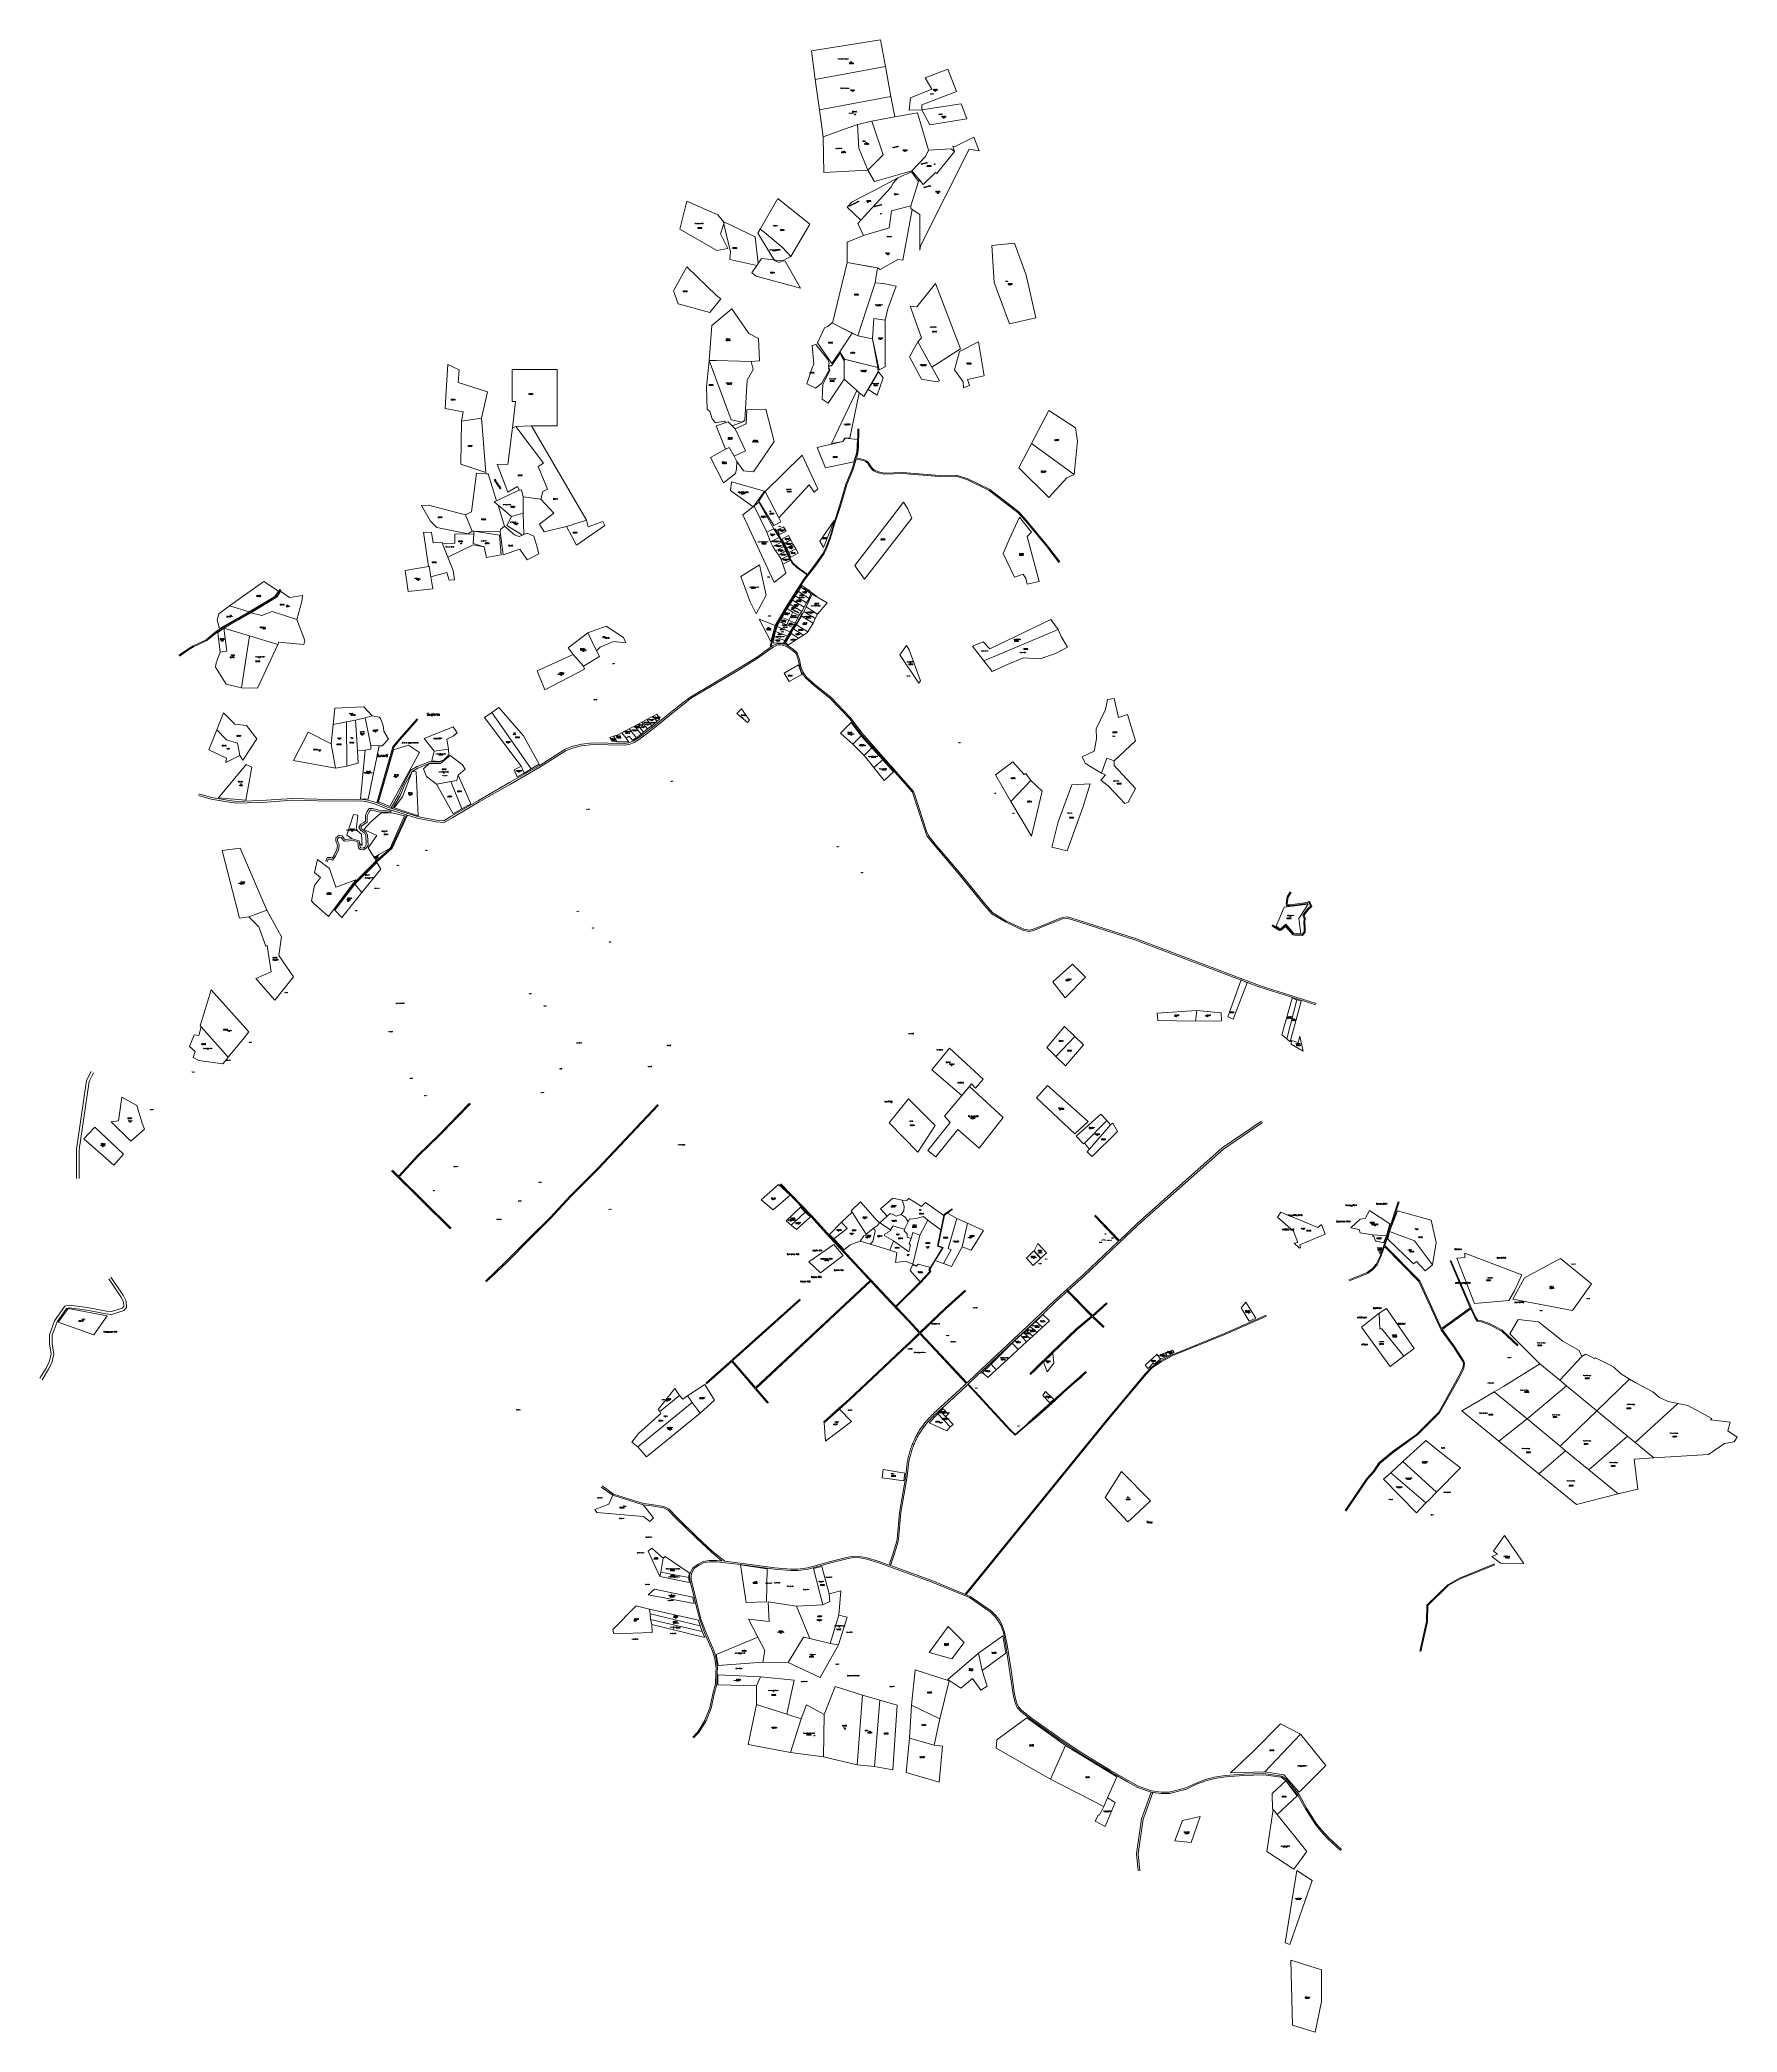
# Model space of a CAD drawing. Header units: inches. Extents: x 127149 to 132166, y 1065498 to 1071385.
import ezdxf
from ezdxf.enums import TextEntityAlignment as Align

# ---------------------------------------------------------------- set-up
doc = ezdxf.new("R2010")
doc.units = ezdxf.units.IN
doc.header["$MEASUREMENT"] = 0
for name, color, linetype in [('020100', 7, 'Continuous'), ('020300', 7, 'Continuous'), ('030100', 160, 'Continuous'), ('040100', 20, 'Continuous'), ('080201', 7, 'Continuous'), ('tn_lai', 7, 'Continuous')]:
    doc.layers.add(name, color=color, linetype=linetype)
doc.styles.add('romans', font='romans.shx')

msp = doc.modelspace()

# ---------------------------------------------------------------- linework, layer by layer
at = {"layer": '020100', "lineweight": 0}
for points in [[(129648.2, 1071306.7), (129633.7, 1071385.1), (129429.5, 1071353.1), (129441.1, 1071268.3), (129648.2, 1071306.7)], [(129648.2, 1071306.7), (129441.1, 1071268.3), (129453.4, 1071178.4), (129664.8, 1071217.5), (129648.2, 1071306.7)], [(129756.2, 1071178.7), (129756, 1071193.5), (129858.5, 1071232.4), (129833.3, 1071298.9), (129765.4, 1071273.1), (129785.1, 1071239.5), (129722.3, 1071213.4), (129719, 1071177.5), (129756.2, 1071178.7)], [(129565.5, 1071134.9), (129608.6, 1071144.7), (129675.9, 1071157.2), (129664.8, 1071217.5), (129453.4, 1071178.4), (129464.4, 1071098.3), (129565.5, 1071134.9)], [(129756.2, 1071178.7), (129780.1, 1071134.1), (129889.1, 1071151.6), (129872.2, 1071196.2), (129756.2, 1071178.7)], [(129464.4, 1071098.3), (129466.1, 1070993.4), (129595.9, 1071000.2), (129569.6, 1071065), (129565.5, 1071134.9), (129464.4, 1071098.3)], [(129565.5, 1071134.9), (129569.6, 1071065), (129595.9, 1071000.2), (129641.2, 1071045.6), (129608.6, 1071144.7), (129565.5, 1071134.9)], [(129675.9, 1071157.2), (129608.6, 1071144.7), (129641.2, 1071045.6), (129595.9, 1071000.2), (129616.4, 1070966.2), (129726.6, 1070998.5), (129766.6, 1071040.1), (129775.8, 1071058.8), (129743.2, 1071169.7), (129675.9, 1071157.2)], [(129727.8, 1070883.5), (129750, 1070868.8), (129750, 1070763.8), (129752.5, 1070776), (129895.6, 1071062.2), (129925.1, 1071056.7), (129909.7, 1071097.4), (129852.9, 1071068.8), (129847.2, 1071070.8), (129852.7, 1071054.9), (129800.1, 1070990), (129796.8, 1070993.2), (129759.7, 1070957.6), (129749.6, 1070970), (129746, 1070966.9), (129723.4, 1070894.5), (129723.4, 1070886.5), (129727.8, 1070883.5)], [(129852.7, 1071054.9), (129842.4, 1071063.5), (129775.8, 1071058.8), (129766.6, 1071040.1), (129726.6, 1070998.5), (129749.6, 1070970), (129759.7, 1070957.6), (129796.8, 1070993.2), (129800.1, 1070990), (129852.7, 1071054.9)], [(129685.3, 1070977.4), (129618.7, 1070942), (129550.4, 1070906.4), (129534.9, 1070890.6), (129576, 1070852.4), (129664.4, 1070948.9), (129671.1, 1070962), (129685.3, 1070977.4)], [(129685.3, 1070977.4), (129671.1, 1070962), (129664.4, 1070948.9), (129576, 1070852.4), (129566.8, 1070842.7), (129583.7, 1070807.2), (129659.3, 1070829.7), (129666.4, 1070879.5), (129723.4, 1070894.5), (129746, 1070966.9), (129725.8, 1070994.9), (129685.3, 1070977.4)], [(129041.1, 1070825.4), (129150.3, 1070762.9), (129183, 1070768.1), (129161.3, 1070811.5), (129172.1, 1070845.4), (129152.7, 1070868.1), (129061.8, 1070908), (129041.1, 1070825.4)], [(129278.4, 1070825.8), (129289.6, 1070816.6), (129343.3, 1070772.5), (129358.7, 1070756.1), (129368.8, 1070745.3), (129424.8, 1070840), (129330, 1070916), (129278.4, 1070825.8)], [(129723.4, 1070894.5), (129666.4, 1070879.5), (129659.3, 1070829.7), (129583.7, 1070807.2), (129535, 1070786.8), (129535, 1070726.8), (129600.2, 1070715.8), (129625.2, 1070711.5), (129632.6, 1070706), (129684.6, 1070735.9), (129700.1, 1070733.7), (129727.8, 1070883.5), (129723.4, 1070886.5), (129723.4, 1070894.5)], [(129272.4, 1070724.3), (129263.2, 1070803.1), (129170.8, 1070847), (129168.8, 1070847.9), (129170.6, 1070840.6), (129190.6, 1070758.6), (129188.7, 1070735.7), (129268.5, 1070718.4), (129272.4, 1070724.3)], [(129278.4, 1070825.8), (129271.7, 1070814), (129320.1, 1070732.7), (129334.3, 1070727.2), (129368.8, 1070745.3), (129358.7, 1070756.1), (129343.3, 1070772.5), (129289.6, 1070816.6), (129278.4, 1070825.8)], [(130064.1, 1070690), (130029.8, 1070783.9), (129962.9, 1070777.7), (129969.9, 1070667.7), (130014.9, 1070545.6), (130092.9, 1070563.2), (130064.1, 1070690)], [(129268.5, 1070718.4), (129253.9, 1070696.6), (129266.2, 1070686.8), (129397.2, 1070651.7), (129352.2, 1070731.1), (129282, 1070738.8), (129272.4, 1070724.3), (129268.5, 1070718.4)], [(129617.6, 1070666.7), (129625.2, 1070711.5), (129535, 1070726.8), (129492, 1070547.8), (129566.4, 1070510.7), (129592.3, 1070588.9), (129617.6, 1070666.7)], [(129061.7, 1070714.4), (129022.2, 1070643.3), (129035.6, 1070605.3), (129129.6, 1070579.5), (129161.6, 1070619.6), (129148.8, 1070629.4), (129061.7, 1070714.4)], [(129647.8, 1070556.6), (129655.5, 1070589.8), (129680.4, 1070657.3), (129642.6, 1070665.2), (129617.6, 1070666.7), (129592.3, 1070588.9), (129566.4, 1070510.7), (129610.4, 1070501.1), (129614.5, 1070561.4), (129647.8, 1070556.6)], [(129796.5, 1070665.4), (129741.2, 1070596.3), (129721.3, 1070598.3), (129754.8, 1070504.8), (129744.1, 1070493.1), (129786, 1070417.5), (129870.4, 1070471.8), (129796.5, 1070665.4)], [(129127.7, 1070437.5), (129147.7, 1070438), (129251.8, 1070434.4), (129275.7, 1070436.8), (129273.6, 1070502.7), (129244.8, 1070516.9), (129194.6, 1070590.7), (129134.9, 1070541.4), (129127.7, 1070437.5)], [(129550.4, 1070518.7), (129490.3, 1070548.4), (129478.5, 1070537.6), (129467.9, 1070534.3), (129447.1, 1070489.8), (129489.6, 1070428.2), (129514, 1070463.6), (129550.4, 1070518.7)], [(129647.8, 1070556.6), (129614.5, 1070561.4), (129610.4, 1070501.1), (129629.7, 1070409.7), (129648, 1070418.9), (129647.8, 1070556.6)], [(129415.7, 1070368.8), (129441.1, 1070356.3), (129442, 1070356), (129459.6, 1070370), (129483, 1070410.6), (129480.2, 1070420.4), (129481.7, 1070429.7), (129478.1, 1070440.6), (129443.1, 1070484.8), (129432.2, 1070481.8), (129436.4, 1070426.9), (129431.8, 1070415.8), (129415.7, 1070368.8)], [(129514, 1070463.6), (129527.1, 1070441), (129625.7, 1070417.1), (129610.4, 1070501.1), (129566.4, 1070510.7), (129550.4, 1070518.7), (129514, 1070463.6)], [(129808.2, 1070377.5), (129744.1, 1070493.1), (129719.7, 1070448.7), (129755.3, 1070382.6), (129800.5, 1070374.2), (129808.2, 1070377.5)], [(129896.8, 1070363.4), (129891.1, 1070381), (129940.2, 1070392.1), (129923.2, 1070493), (129867.1, 1070464.1), (129852.4, 1070409.9), (129878.1, 1070374.9), (129879.6, 1070356.9), (129896.8, 1070363.4)], [(128354.5, 1070425.3), (128350, 1070347.6), (128347.1, 1070295.5), (128399.8, 1070285.4), (128395.3, 1070258.2), (128454.7, 1070266.8), (128472.4, 1070344.8), (128385.3, 1070372.5), (128388.8, 1070409.6), (128354.5, 1070425.3)], [(129177.4, 1070254.4), (129183.8, 1070256.6), (129195.3, 1070244.7), (129224.8, 1070254.9), (129192.6, 1070261.8), (129127.7, 1070437.5), (129121.3, 1070378.8), (129119.2, 1070358.7), (129121.2, 1070292.8), (129129.6, 1070287.9), (129135.9, 1070264.8), (129146.5, 1070253.6), (129171.7, 1070258.4), (129177.4, 1070254.4)], [(129127.7, 1070437.5), (129192.6, 1070261.8), (129224.8, 1070254.9), (129232.5, 1070261.6), (129239.5, 1070379.1), (129257.3, 1070411.1), (129251.8, 1070434.4), (129147.7, 1070438), (129127.7, 1070437.5)], [(129489.4, 1070421.9), (129483.2, 1070421.6), (129479.8, 1070414.1), (129484.4, 1070408.7), (129463.4, 1070366.4), (129461.8, 1070323.7), (129478.8, 1070311.8), (129526.3, 1070382.4), (129526.5, 1070434.9), (129514.5, 1070459.6), (129489.4, 1070421.9)], [(129570.6, 1070341.9), (129584.2, 1070330.9), (129627.2, 1070404.5), (129625.7, 1070417.1), (129526.7, 1070441.1), (129526.4, 1070382), (129563.8, 1070349.2), (129570.6, 1070341.9)], [(128545.7, 1070239), (128556.2, 1070242.3), (128602.2, 1070244.5), (128678.2, 1070244.5), (128678.2, 1070410.5), (128545.2, 1070410.5), (128544.6, 1070316.7), (128555.2, 1070316.4), (128545.7, 1070239)], [(129627.4, 1070403.7), (129597, 1070351.6), (129623.7, 1070335.1), (129641.2, 1070386.7), (129627.4, 1070403.7)], [(129570.6, 1070341.9), (129563.8, 1070349.2), (129489.3, 1070192.2), (129522.7, 1070197.8), (129528.3, 1070207.6), (129542.9, 1070208.2), (129570.6, 1070341.9)], [(128454.7, 1070266.8), (128395.3, 1070258.2), (128393.2, 1070130.9), (128467.1, 1070106.8), (128454.7, 1070266.8)], [(129203.9, 1070235.7), (129183.8, 1070256.6), (129148.3, 1070244.4), (129175.2, 1070175.8), (129186.9, 1070180.4), (129200.8, 1070154.5), (129234.3, 1070171), (129203.9, 1070235.7)], [(129203.9, 1070235.7), (129234.3, 1070171), (129200.8, 1070154.5), (129209.3, 1070138.6), (129229.1, 1070111.6), (129258.1, 1070109), (129319, 1070197.8), (129294.8, 1070293.5), (129239, 1070291.5), (129237.1, 1070250.4), (129203.9, 1070235.7)], [(130080.3, 1070192.5), (130206.4, 1070100.9), (130216.4, 1070199), (130210.4, 1070238.3), (130131.1, 1070289.8), (130080.3, 1070192.5)], [(128556.2, 1070242.3), (128545.7, 1070239), (128543.8, 1070224.1), (128532.6, 1070129.9), (128500.4, 1070130.9), (128532.3, 1070048.7), (128561.3, 1070064.7), (128566.9, 1070054), (128573, 1070055.8), (128577.1, 1070034.5), (128629.4, 1070027.6), (128635.5, 1070050.5), (128649.7, 1070057.3), (128621.7, 1070124.7), (128637.3, 1070134.3), (128556.2, 1070242.3)], [(128629.4, 1070027.6), (128667.9, 1069986.2), (128625.8, 1069954.1), (128639.8, 1069931.3), (128705.7, 1069947.4), (128764.7, 1069965.8), (128602.2, 1070244.5), (128556.2, 1070242.3), (128637.3, 1070134.3), (128621.7, 1070124.7), (128649.7, 1070057.3), (128635.5, 1070050.5), (128629.4, 1070027.6)], [(129446.7, 1070180.2), (129470.8, 1070120.5), (129554.7, 1070138.2), (129563.8, 1070167.1), (129565.7, 1070203.6), (129528.9, 1070207.8), (129522.7, 1070197.9), (129446.7, 1070180.2)], [(130080.3, 1070192.5), (130042.5, 1070120), (130131.3, 1070032.4), (130185, 1070090.6), (130206.4, 1070100.9), (130080.3, 1070192.5)], [(129209.3, 1070138.6), (129200.8, 1070154.5), (129186.9, 1070180.4), (129175.2, 1070175.8), (129130.9, 1070151), (129169.3, 1070076.1), (129205.5, 1070103.9), (129207.9, 1070117), (129209.3, 1070138.6)], [(129293.2, 1070050.7), (129333.3, 1069972.9), (129423, 1070070), (129437.9, 1070048.9), (129449, 1070058.3), (129401.8, 1070158), (129293.2, 1070050.7)], [(128407, 1069981.7), (128426.9, 1069932.7), (128432.1, 1069933.3), (128509.5, 1069931), (128510.2, 1069937.8), (128522.8, 1069948), (128503.2, 1070010.2), (128491.7, 1070019.8), (128499, 1070023.3), (128474.1, 1070102.6), (128467.3, 1070103), (128439.8, 1070104.7), (128425.2, 1069990.7), (128407, 1069981.7)], [(129257.6, 1070004.9), (129258.6, 1070005.7), (129290.6, 1070051.6), (129193, 1070079.4), (129190, 1070053), (129257.6, 1070004.9)], [(128426.9, 1069932.7), (128407, 1069981.7), (128297.9, 1070009.8), (128276.7, 1070008.8), (128303.6, 1069962.3), (128321.9, 1069944.3), (128415, 1069925.2), (128426.9, 1069932.7)], [(128577.4, 1069986.7), (128577.1, 1070034.5), (128573, 1070055.8), (128566.9, 1070054), (128558.5, 1070051.5), (128499, 1070023.3), (128491.7, 1070019.8), (128503.2, 1070010.2), (128542.8, 1069976.9), (128577.4, 1069986.7)], [(129318.8, 1069940.4), (129274.2, 1070018.8), (129260, 1070006.8), (129297.8, 1069930.4), (129318.8, 1069940.4)], [(129293.2, 1070050.7), (129274.2, 1070021.4), (129318.9, 1069950.1), (129339.6, 1069960.6), (129333.3, 1069972.9), (129293.2, 1070050.7)], [(129726.1, 1069971.9), (129715, 1069999.5), (129701.6, 1070018.9), (129557.8, 1069831.9), (129561.7, 1069825.6), (129586.5, 1069791.7), (129726.1, 1069971.9)], [(128542.8, 1069976.9), (128528.8, 1069950.3), (128575.2, 1069921.7), (128579.2, 1069923.4), (128577.5, 1069986.7), (128577.4, 1069986.7), (128542.8, 1069976.9)], [(128705.7, 1069947.4), (128735, 1069891.9), (128818.9, 1069949.9), (128813.3, 1069961.6), (128769.4, 1069945.5), (128764.7, 1069965.8), (128705.7, 1069947.4)], [(129258.6, 1070005.7), (129257.6, 1070004.9), (129227.2, 1069981), (129319.7, 1069781.7), (129353.7, 1069809.4), (129344.8, 1069835.4), (129339.9, 1069850.1), (129331.9, 1069862.8), (129323.5, 1069875.2), (129315.6, 1069887.9), (129308.6, 1069901.2), (129297.8, 1069930.4), (129260, 1070006.8), (129258.6, 1070005.7)], [(129497.3, 1069964.6), (129454, 1069903.3), (129465.5, 1069884.5), (129497.3, 1069964.6)], [(130067.8, 1069917.3), (130080.3, 1069930.1), (130045, 1069974.9), (130013.9, 1069908.3), (129996.6, 1069867.3), (130029.5, 1069797.7), (130055.7, 1069806.4), (130063.5, 1069793.7), (130066.9, 1069776.6), (130102.5, 1069784.9), (130067.8, 1069917.3)], [(128339.6, 1069895.4), (128338, 1069899.4), (128334.5, 1069900.2), (128311.3, 1069898.8), (128306.6, 1069929.3), (128283.4, 1069930), (128297.4, 1069828.9), (128299.4, 1069829.3), (128304.8, 1069797.8), (128352, 1069811), (128358.5, 1069788.6), (128374.4, 1069789.2), (128374.5, 1069789.2), (128371, 1069817), (128354.8, 1069856.2), (128339.6, 1069895.4)], [(128354.8, 1069856.2), (128429.5, 1069892.8), (128462, 1069886.5), (128429.7, 1069896.7), (128431.6, 1069925.1), (128375.6, 1069923.9), (128375.9, 1069897.9), (128339.6, 1069895.4), (128354.8, 1069856.2)], [(128432.1, 1069933.3), (128431.6, 1069925.1), (128429.7, 1069896.7), (128462, 1069886.5), (128462.7, 1069886.3), (128468.8, 1069855.5), (128512.2, 1069863.3), (128507.2, 1069921.5), (128432.1, 1069933.3)], [(128509.5, 1069931), (128518.5, 1069863.1), (128567.7, 1069879.6), (128589.7, 1069848.1), (128624.3, 1069866.5), (128617.9, 1069888.4), (128609.2, 1069918.2), (128588.9, 1069926.8), (128586.8, 1069926.5), (128579.2, 1069923.3), (128575.2, 1069921.7), (128565.5, 1069917.7), (128551.8, 1069922.7), (128522.8, 1069948), (128510.2, 1069937.8), (128509.5, 1069931)], [(129297.8, 1069930.4), (129308.6, 1069901.2), (129334, 1069914.2), (129318.8, 1069940.4), (129297.8, 1069930.4)], [(129341.2, 1069900.9), (129334, 1069914.2), (129308.6, 1069901.2), (129315.6, 1069887.9), (129341.2, 1069900.9)], [(129315.6, 1069887.9), (129323.5, 1069875.2), (129348.4, 1069887.8), (129341.2, 1069900.9), (129315.6, 1069887.9)], [(129328.9, 1069936.7), (129335.5, 1069923.4), (129354.9, 1069933.6), (129346.9, 1069946), (129328.9, 1069936.7)], [(129369.1, 1069907.1), (129362.2, 1069920.4), (129342.9, 1069910.1), (129349.8, 1069896.7), (129369.1, 1069907.1)], [(129376.1, 1069893.9), (129369.1, 1069907.1), (129349.8, 1069896.7), (129356.5, 1069883.4), (129376.1, 1069893.9)], [(129383.5, 1069880.9), (129376.1, 1069893.9), (129356.5, 1069883.4), (129362.9, 1069869.7), (129383.5, 1069880.9)], [(129295.7, 1069744.2), (129276.6, 1069833.6), (129220.9, 1069799), (129248.6, 1069724), (129266.7, 1069689), (129295.7, 1069744.2)], [(129354.3, 1069874.1), (129348.4, 1069887.8), (129323.5, 1069875.2), (129331.9, 1069862.8), (129354.3, 1069874.1)], [(129331.9, 1069862.8), (129339.9, 1069850.1), (129359.9, 1069860.1), (129354.3, 1069874.1), (129331.9, 1069862.8)], [(129344.8, 1069835.4), (129366.9, 1069846.4), (129359.9, 1069860.1), (129339.9, 1069850.1), (129344.8, 1069835.4)], [(129362.9, 1069869.7), (129368.8, 1069856.1), (129390.6, 1069867.7), (129383.5, 1069880.9), (129362.9, 1069869.7)], [(127767.3, 1069694.7), (127843.3, 1069739.9), (127854, 1069755.4), (127811.4, 1069784.1), (127709.5, 1069712.1), (127767.3, 1069694.7)], [(128297.4, 1069828.9), (128228.8, 1069817.2), (128237.4, 1069754.9), (128310.8, 1069763.1), (128304.8, 1069797.8), (128299.4, 1069829.3), (128297.4, 1069828.9)], [(127908.9, 1069672.6), (127922.9, 1069725.6), (127925.4, 1069742.9), (127886.9, 1069736.7), (127860.4, 1069756.1), (127850.9, 1069739.5), (127772.2, 1069691.9), (127805, 1069683.9), (127835.2, 1069695.5), (127908.9, 1069672.6)], [(129375, 1069693.5), (129392.3, 1069683.8), (129400.9, 1069696.1), (129365.6, 1069717.3), (129358.4, 1069704.4), (129375, 1069693.5)], [(129365.6, 1069717.3), (129400.9, 1069696.1), (129408, 1069708.6), (129373.8, 1069729.7), (129365.6, 1069717.3)], [(129373.8, 1069729.7), (129408, 1069708.6), (129415.1, 1069721.7), (129381.5, 1069741.9), (129373.8, 1069729.7)], [(129381.5, 1069741.9), (129415.1, 1069721.7), (129423.4, 1069734.5), (129391.1, 1069754.4), (129381.5, 1069741.9)], [(129423.4, 1069734.5), (129428.2, 1069748.8), (129398.7, 1069767.5), (129401.7, 1069773), (129391.1, 1069754.4), (129423.4, 1069734.5)], [(129428.2, 1069748.8), (129444.7, 1069741.2), (129401.7, 1069773), (129398.7, 1069767.5), (129428.2, 1069748.8)], [(129476.4, 1069721.8), (129431.4, 1069746.9), (129414.1, 1069709.1), (129447.5, 1069688), (129476.4, 1069721.8)], [(127767.3, 1069694.7), (127709.5, 1069712.1), (127678, 1069688.6), (127672.6, 1069670.2), (127680.2, 1069645.1), (127767.3, 1069694.7)], [(127768.5, 1069624.1), (127852.7, 1069598.7), (127852.9, 1069599.4), (127853.9, 1069604.8), (127929.4, 1069598.1), (127932.5, 1069610.5), (127908.9, 1069672.6), (127835.2, 1069695.5), (127805, 1069683.9), (127772.2, 1069691.9), (127692.7, 1069646.4), (127768.5, 1069624.1)], [(129309.3, 1069606.7), (129322.1, 1069654.7), (129274.9, 1069673.1), (129309.3, 1069606.7)], [(129356.5, 1069655.9), (129335.7, 1069665), (129328.4, 1069651.3), (129366.5, 1069635.5), (129374.5, 1069648.1), (129356.5, 1069655.9)], [(129342.7, 1069678.5), (129335.7, 1069665), (129356.5, 1069655.9), (129362.7, 1069670), (129342.7, 1069678.5)], [(129362.7, 1069670), (129375, 1069693.5), (129358.4, 1069704.4), (129342.7, 1069678.5), (129362.7, 1069670)], [(129356.5, 1069655.9), (129374.5, 1069648.1), (129382, 1069660.9), (129362.7, 1069670), (129356.5, 1069655.9)], [(129382, 1069660.9), (129392.3, 1069683.8), (129375, 1069693.5), (129362.7, 1069670), (129382, 1069660.9)], [(129385.6, 1069656.4), (129418.9, 1069635.4), (129434.3, 1069661.3), (129400.6, 1069682.2), (129385.6, 1069656.4)], [(129434.3, 1069661.3), (129441.1, 1069674.7), (129407.5, 1069695.5), (129400.6, 1069682.2), (129434.3, 1069661.3)], [(129441.1, 1069674.7), (129447.5, 1069688), (129414.1, 1069709.1), (129407.5, 1069695.5), (129441.1, 1069674.7)], [(129939.1, 1069550.4), (130158.8, 1069642.1), (130136.8, 1069672.3), (129956.6, 1069585.5), (129936.9, 1069606.5), (129905.5, 1069593.6), (129939.1, 1069550.4)], [(127692.7, 1069646.4), (127702, 1069578.9), (127681.9, 1069575.9), (127670.2, 1069544), (127667.9, 1069531), (127699.2, 1069481.1), (127745, 1069470.7), (127768.5, 1069624.1), (127692.7, 1069646.4)], [(127692.7, 1069646.4), (127674.6, 1069633.9), (127681.9, 1069575.9), (127702, 1069578.9), (127692.7, 1069646.4)], [(127768.5, 1069624.1), (127745, 1069470.7), (127792.6, 1069469.6), (127852.7, 1069598.7), (127768.5, 1069624.1)], [(128794.2, 1069579.2), (128768.6, 1069632.7), (128710.7, 1069588.4), (128725.1, 1069569), (128756.2, 1069534.1), (128802.9, 1069562.9), (128794.2, 1069579.2)], [(128794.2, 1069579.2), (128805.1, 1069590.1), (128844.2, 1069607.6), (128881.4, 1069602.9), (128874.5, 1069618.6), (128823, 1069652), (128768.6, 1069632.7), (128794.2, 1069579.2)], [(129350.9, 1069609.9), (129319.1, 1069621.7), (129317.2, 1069601.8), (129347.4, 1069603.6), (129350.9, 1069609.9)], [(129319.1, 1069621.7), (129350.9, 1069609.9), (129359.2, 1069622.4), (129323, 1069636.7), (129319.1, 1069621.7)], [(129323, 1069636.7), (129359.2, 1069622.4), (129366.5, 1069635.5), (129328.4, 1069651.3), (129323, 1069636.7)], [(129369.6, 1069630.7), (129352.9, 1069602.7), (129361.8, 1069597.7), (129391.9, 1069617), (129369.6, 1069630.7)], [(129369.6, 1069630.7), (129391.9, 1069617), (129406, 1069626), (129377, 1069644.2), (129369.6, 1069630.7)], [(129377, 1069644.2), (129406, 1069626), (129417.9, 1069633.6), (129418.9, 1069635.4), (129385.6, 1069656.4), (129377, 1069644.2)], [(129939.1, 1069550.4), (129963.8, 1069518.6), (130009.6, 1069538.8), (130055.6, 1069558.4), (130105.5, 1069555.8), (130152.6, 1069572.4), (130186.1, 1069589.9), (130167.7, 1069621.6), (130158.8, 1069642.1), (129939.1, 1069550.4)], [(128725.1, 1069569), (128618.7, 1069520.7), (128641.9, 1069464.7), (128758.8, 1069525.4), (128756.2, 1069534.1), (128725.1, 1069569)], [(129718.6, 1069582.5), (129710.7, 1069595.1), (129691.2, 1069567.5), (129746.7, 1069483.8), (129752.3, 1069490.6), (129718.6, 1069582.5)], [(129391.4, 1069537.7), (129348.8, 1069514), (129364.3, 1069488.7), (129401, 1069509.9), (129391.4, 1069537.7)], [(130324.5, 1069254.5), (130387.6, 1069313.2), (130363.8, 1069391.5), (130337.4, 1069382.3), (130324.4, 1069439.1), (130304.4, 1069436.2), (130298.8, 1069406.2), (130270.9, 1069348.9), (130272.4, 1069319.4), (130265.2, 1069283.5), (130229.7, 1069266.5), (130238.5, 1069247.6), (130252.2, 1069238.8), (130287.5, 1069218.1), (130302.7, 1069262.6), (130324.5, 1069254.5)], [(127740.3, 1069270.7), (127749.3, 1069256.6), (127790, 1069319.1), (127759.5, 1069359.3), (127725.5, 1069362.7), (127691.8, 1069395.9), (127672, 1069345.6), (127700.4, 1069316.6), (127733.4, 1069306.7), (127740.3, 1069270.7)], [(128010.2, 1069304.9), (128022.6, 1069233), (128056.3, 1069239), (128055, 1069369.4), (128015.9, 1069361.5), (128010.2, 1069304.9)], [(128055, 1069369.4), (128082.4, 1069374.4), (128110.9, 1069381.1), (128131.6, 1069387.4), (128106.7, 1069414.5), (128020.9, 1069410.3), (128015.9, 1069361.5), (128055, 1069369.4)], [(128082.4, 1069374.4), (128055, 1069369.4), (128056.3, 1069239), (128089.8, 1069247.3), (128088.2, 1069284.8), (128088.2, 1069285.7), (128082.4, 1069374.4)], [(128110.5, 1069286.4), (128127.7, 1069289.3), (128126.9, 1069299.4), (128110.9, 1069381.1), (128082.4, 1069374.4), (128088.2, 1069285.7), (128088.2, 1069284.8), (128110.5, 1069286.4)], [(128131.6, 1069387.4), (128110.9, 1069381.1), (128126.9, 1069299.4), (128152.2, 1069299.2), (128161.1, 1069299.1), (128179.8, 1069318.1), (128165.8, 1069342.3), (128163.4, 1069359.3), (128155.9, 1069379.2), (128152.1, 1069383.6), (128131.6, 1069387.4)], [(128580.2, 1069218.4), (128600.8, 1069230.9), (128485.1, 1069397.2), (128463.4, 1069382.2), (128571.8, 1069238.3), (128580.2, 1069218.4)], [(128600.8, 1069230.9), (128624.4, 1069244.7), (128578.5, 1069328.4), (128505.5, 1069412.5), (128485.1, 1069397.2), (128600.8, 1069230.9)], [(128915.1, 1069361.7), (128933, 1069339), (128945.1, 1069348.8), (128928.8, 1069368.9), (128915.1, 1069361.7)], [(128928.8, 1069368.9), (128945.1, 1069348.8), (128957.9, 1069358), (128943.1, 1069376.5), (128928.8, 1069368.9)], [(128943.1, 1069376.5), (128957.9, 1069358), (128972.4, 1069370.8), (128961.7, 1069386.4), (128952.2, 1069381.3), (128943.1, 1069376.5)], [(128972.4, 1069370.8), (128981.4, 1069378.8), (128972.4, 1069392), (128961.7, 1069386.4), (128972.4, 1069370.8)], [(129223.1, 1069408.1), (129208.8, 1069394), (129240.9, 1069367.7), (129247, 1069374.3), (129223.1, 1069408.1)], [(129551.9, 1069304), (129576.8, 1069328.7), (129547.4, 1069367.6), (129515.2, 1069336.2), (129551.9, 1069304)], [(127672, 1069345.6), (127648.1, 1069287), (127700.5, 1069262.7), (127698.6, 1069250), (127740.3, 1069270.7), (127733.4, 1069306.7), (127700.4, 1069316.6), (127672, 1069345.6)], [(128022.6, 1069233), (128010.2, 1069304.9), (127941.9, 1069339.2), (127898.8, 1069255.6), (128022.6, 1069233)], [(128357, 1069289.4), (128351.7, 1069318.3), (128371, 1069327.5), (128382.9, 1069337.1), (128370.4, 1069354.7), (128284.7, 1069320), (128314.8, 1069282.6), (128357, 1069289.4)], [(128844.6, 1069327), (128833.5, 1069323.8), (128840.8, 1069312.2), (128854.4, 1069311.1), (128844.6, 1069327)], [(128869.4, 1069337.4), (128855.4, 1069330), (128844.6, 1069327), (128854.4, 1069311.1), (128890.1, 1069311.1), (128882.3, 1069321.1), (128869.4, 1069337.4)], [(128882.3, 1069321.1), (128890.8, 1069327.4), (128900.9, 1069315.5), (128912.7, 1069322.1), (128890.8, 1069348.8), (128880.2, 1069343.2), (128869.4, 1069337.4), (128882.3, 1069321.1)], [(128890.8, 1069348.8), (128912.7, 1069322.1), (128926, 1069332.9), (128906.8, 1069357.3), (128890.8, 1069348.8)], [(128906.8, 1069357.3), (128926, 1069332.9), (128933, 1069339), (128915.1, 1069361.7), (128906.8, 1069357.3)], [(129576.8, 1069328.7), (129551.9, 1069304), (129585.8, 1069270.1), (129608.4, 1069292.5), (129576.8, 1069328.7)], [(128110.5, 1069286.4), (128097.2, 1069142.5), (128119.6, 1069141.5), (128152.2, 1069299.2), (128126.9, 1069299.4), (128127.7, 1069289.3), (128110.5, 1069286.4)], [(128270.8, 1069279.2), (128238.2, 1069301.2), (128194.2, 1069286.7), (128150, 1069133.2), (128183.9, 1069119.7), (128270.8, 1069279.2)], [(128362, 1069269.8), (128333, 1069246.5), (128300.2, 1069246.5), (128283.1, 1069230.4), (128292.2, 1069208.6), (128321.6, 1069185.9), (128381.7, 1069196.8), (128385.3, 1069212.4), (128406.1, 1069229.4), (128397.2, 1069243.3), (128362, 1069269.8)], [(128357, 1069289.4), (128314.8, 1069282.6), (128307.8, 1069254.6), (128329, 1069252.1), (128341.6, 1069256.6), (128358.3, 1069272.2), (128357, 1069289.4)], [(129640.7, 1069257.5), (129608.4, 1069292.5), (129585.8, 1069270.1), (129614.4, 1069234.9), (129640.7, 1069257.5)], [(129614.4, 1069234.9), (129645, 1069196.6), (129672.6, 1069222.1), (129640.7, 1069257.5), (129614.4, 1069234.9)], [(130078.3, 1069195.9), (130063.6, 1069216.6), (130058.3, 1069214), (130025.4, 1069251.7), (129973.6, 1069212.8), (130019.5, 1069134.2), (130078.3, 1069195.9)], [(130324.5, 1069254.5), (130302.7, 1069262.6), (130287.5, 1069218.1), (130299, 1069213.3), (130285.4, 1069197.3), (130306.9, 1069181), (130355.8, 1069128.7), (130365.4, 1069132.2), (130387.6, 1069172.7), (130324.2, 1069240.8), (130324.5, 1069254.5)], [(127775.9, 1069236.2), (127758.6, 1069243.7), (127677.1, 1069145), (127757.8, 1069138.7), (127775.9, 1069236.2)], [(128261.4, 1069222.1), (128249.6, 1069223.3), (128220.7, 1069148.2), (128196.5, 1069115.6), (128266.8, 1069092.2), (128261.4, 1069222.1)], [(128363.5, 1069193.5), (128321.6, 1069185.9), (128370.2, 1069098), (128395.8, 1069112.3), (128363.5, 1069193.5)], [(128363.5, 1069193.5), (128395.8, 1069112.3), (128422.5, 1069127.4), (128385.3, 1069212.4), (128381.7, 1069196.8), (128363.5, 1069193.5)], [(128580.2, 1069218.4), (128571.8, 1069238.3), (128550.9, 1069227.5), (128560.3, 1069207.1), (128580.2, 1069218.4)], [(130019.5, 1069134.2), (130080.1, 1069031.9), (130111.5, 1069164.6), (130078.3, 1069195.9), (130019.5, 1069134.2)], [(130233.2, 1069119.3), (130253.6, 1069186.2), (130198.9, 1069184), (130159.1, 1069074.1), (130140, 1068999.4), (130185.8, 1068988.4), (130233.2, 1069119.3)], [(128088.6, 1069093.7), (128075.6, 1069095.9), (128056.1, 1069034.6), (128072.5, 1069023.7), (128093, 1069018.4), (128094.2, 1069009.8), (128101.7, 1069004.5), (128099.7, 1069037.3), (128084.3, 1069050.4), (128088.6, 1069093.7)], [(128150.4, 1068976.4), (128184.8, 1068996.4), (128227.1, 1069091.9), (128189.8, 1069101.1), (128158.2, 1069101.3), (128126.6, 1069073.7), (128106.5, 1069051.9), (128145, 1069034.3), (128119.8, 1068996.9), (128137.2, 1068968.6), (128150.4, 1068976.4)], [(127767.1, 1068793.2), (127820, 1068812.9), (127741.4, 1068996.5), (127687.7, 1068989.4), (127739.4, 1068789.7), (127767.1, 1068793.2)], [(128082.7, 1068902.5), (128023.7, 1068881.5), (128004.8, 1068936.1), (127969.5, 1068962.7), (127961.2, 1068924), (127978.9, 1068909.7), (127961.1, 1068885.8), (127951.6, 1068840.3), (127958.2, 1068833.4), (128002.3, 1068794.6), (128082.7, 1068902.5)], [(128100.6, 1068865), (128156.5, 1068934), (128145.5, 1068954), (128079.8, 1068890.4), (128100.6, 1068865)], [(128150.4, 1068976.4), (128137.2, 1068968.6), (128141.8, 1068960.4), (128150.4, 1068976.4)], [(128100.6, 1068865), (128079.8, 1068890.4), (128021.2, 1068813.1), (128041.1, 1068791.7), (128100.6, 1068865)], [(127767.1, 1068793.2), (127796.2, 1068763.9), (127817.4, 1068706.7), (127820.8, 1068709), (127832.5, 1068631.4), (127787.1, 1068611.4), (127843.1, 1068547.7), (127898.4, 1068615.9), (127855.5, 1068679.4), (127863.2, 1068734), (127820, 1068812.9), (127767.1, 1068793.2)], [(130826.7, 1068822), (130803.6, 1068766), (130815.1, 1068756.9), (130831.6, 1068771.8), (130855.3, 1068744.1), (130876.3, 1068743.6), (130870.2, 1068788.8), (130898.3, 1068830.6), (130826.7, 1068822)], [(130142.8, 1068601.5), (130179.5, 1068554.2), (130240.2, 1068615.1), (130201.8, 1068653.8), (130142.8, 1068601.5)], [(130699.8, 1068607.5), (130660.2, 1068497.9), (130676.7, 1068491.4), (130717.3, 1068598.7), (130699.8, 1068607.5)], [(127706, 1068378.6), (127752.6, 1068436.1), (127766.6, 1068453.3), (127655.8, 1068577.7), (127622.6, 1068471.7), (127625.6, 1068468.4), (127706, 1068378.6)], [(130864.2, 1068548.5), (130851.1, 1068552.9), (130819.9, 1068444.8), (130834.5, 1068432.5), (130864.2, 1068548.5)], [(130864.2, 1068548.5), (130834.5, 1068432.5), (130845, 1068423.9), (130877.6, 1068544.1), (130864.2, 1068548.5)], [(130564.6, 1068485.6), (130569.2, 1068516.3), (130451.6, 1068508.9), (130453.8, 1068487.1), (130564.6, 1068485.6)], [(130564.6, 1068485.6), (130641.7, 1068486.4), (130641, 1068509.4), (130569.2, 1068516.3), (130564.6, 1068485.6)], [(127706, 1068378.6), (127625.6, 1068468.4), (127618.5, 1068442.7), (127605, 1068444.8), (127591, 1068410.1), (127608, 1068395.2), (127601.7, 1068378.1), (127619.3, 1068368.7), (127689.8, 1068358.7), (127701.5, 1068373.1), (127706, 1068378.6)], [(130208.5, 1068439.4), (130177.9, 1068469.7), (130125.2, 1068407.6), (130152.3, 1068380.7), (130208.5, 1068439.4)], [(130152.3, 1068380.7), (130180.2, 1068353.4), (130233.6, 1068415.4), (130208.5, 1068439.4), (130152.3, 1068380.7)], [(130873.7, 1068441), (130868.8, 1068421.8), (130848.7, 1068428.1), (130847.8, 1068417.5), (130883.2, 1068396.7), (130873.7, 1068441)], [(129837.5, 1068405.4), (129786, 1068341.5), (129874.2, 1068265), (129902.3, 1068299.6), (129914.4, 1068287.5), (129937.4, 1068314.2), (129837.5, 1068405.4)], [(127391.5, 1068260.2), (127381.5, 1068190.6), (127359.9, 1068188), (127417.7, 1068130.9), (127458.7, 1068165.6), (127450.9, 1068183.3), (127435.7, 1068235.7), (127391.5, 1068260.2)], [(129716.3, 1068255.2), (129680.5, 1068210.8), (129659.4, 1068184.7), (129744, 1068098), (129795.5, 1068176.5), (129716.3, 1068255.2)], [(129874.2, 1068265), (129822.6, 1068204.9), (129840.1, 1068185.6), (129773.3, 1068103), (129797.1, 1068083.9), (129862.5, 1068165), (129925.1, 1068109.9), (129996.4, 1068200.6), (129896.5, 1068292.5), (129874.2, 1068265)], [(130094.8, 1068258.7), (130208.7, 1068152.1), (130247.4, 1068189), (130127.9, 1068295.5), (130094.8, 1068258.7)], [(130303, 1068191.7), (130284.6, 1068210.4), (130211.7, 1068145.3), (130233.9, 1068122.3), (130237.1, 1068124.8), (130303, 1068191.7)], [(130237.1, 1068124.8), (130252, 1068107.1), (130313.6, 1068178.4), (130303, 1068191.7), (130237.1, 1068124.8)], [(127395.8, 1068092.3), (127311.2, 1068171.8), (127279.2, 1068137.9), (127367.6, 1068059.3), (127395.8, 1068092.3)], [(130252, 1068107.1), (130244.2, 1068099.1), (130259.4, 1068085.1), (130334.5, 1068159.3), (130320.5, 1068183.6), (130313.6, 1068178.4), (130252, 1068107.1)], [(129366.3, 1067970.9), (129332.7, 1068002), (129280.7, 1067957), (129316.2, 1067927.2), (129366.3, 1067970.9)], [(129630.8, 1067888.8), (129618.1, 1067902), (129575.1, 1067951.2), (129546.7, 1067924.9), (129549.8, 1067920.6), (129557.3, 1067909.8), (129568.4, 1067890.9), (129591.7, 1067855.4), (129612.6, 1067872.7), (129624.7, 1067881.8), (129630.8, 1067888.8)], [(129653.4, 1067908.9), (129661.9, 1067917), (129671.5, 1067914), (129680.2, 1067909.3), (129695, 1067914.2), (129702.3, 1067924.4), (129703.5, 1067938), (129698, 1067956.6), (129670.1, 1067962.4), (129633.5, 1067930.6), (129653.4, 1067908.9)], [(129715.3, 1067892.1), (129719.1, 1067901), (129723.6, 1067900.4), (129743, 1067902.7), (129760.8, 1067907.6), (129773.8, 1067897.3), (129812.3, 1067868.1), (129821.1, 1067910.5), (129767, 1067949.1), (129754.5, 1067937.9), (129717.5, 1067960.8), (129711.4, 1067954.9), (129698, 1067956.6), (129703.5, 1067938), (129702.3, 1067924.4), (129695, 1067914.2), (129707.4, 1067904.7), (129715.3, 1067892.1)], [(129370.1, 1067882.2), (129411.2, 1067921.1), (129397.1, 1067935.3), (129354.6, 1067895.2), (129370.1, 1067882.2)], [(129370.1, 1067882.2), (129385.5, 1067869.3), (129426.9, 1067906.9), (129411.2, 1067921.1), (129370.1, 1067882.2)], [(129518.3, 1067891.4), (129483.4, 1067855.1), (129496.3, 1067841.7), (129535.5, 1067872.8), (129518.3, 1067891.4)], [(129573.4, 1067834.9), (129585, 1067850.4), (129589, 1067852), (129591.7, 1067855.4), (129568.4, 1067890.9), (129557.3, 1067909.8), (129549.8, 1067920.6), (129518.3, 1067891.4), (129535.5, 1067872.8), (129496.3, 1067841.7), (129526.8, 1067809.4), (129543.7, 1067823.7), (129573.4, 1067834.9)], [(129715.3, 1067892.1), (129707.4, 1067904.7), (129695, 1067914.2), (129680.2, 1067909.3), (129671.5, 1067914), (129661.9, 1067917), (129653.4, 1067908.9), (129632.1, 1067889.3), (129663.3, 1067868.3), (129671, 1067880.2), (129685.9, 1067875.3), (129704.5, 1067870.2), (129715.3, 1067892.1)], [(129704.5, 1067870.2), (129703.5, 1067865.5), (129712.9, 1067856.7), (129712.2, 1067847.2), (129724.9, 1067842.5), (129729.3, 1067860.3), (129750.3, 1067852.9), (129773.8, 1067897.3), (129760.8, 1067907.6), (129743, 1067902.7), (129723.6, 1067900.4), (129719.1, 1067901), (129715.3, 1067892.1), (129704.5, 1067870.2)], [(129773.8, 1067897.3), (129750.3, 1067852.9), (129729.7, 1067767), (129740.1, 1067762.1), (129744.8, 1067767.3), (129781.4, 1067757.4), (129817.3, 1067815.4), (129802.1, 1067820.1), (129812.3, 1067868.1), (129773.8, 1067897.3)], [(129859.9, 1067902.2), (129831.6, 1067918.1), (129822.7, 1067911.4), (129804.3, 1067821.3), (129819.4, 1067816.2), (129795.4, 1067777.9), (129820.4, 1067769.1), (129843, 1067809.5), (129833.4, 1067813.8), (129859.9, 1067902.2)], [(129891.2, 1067888.7), (129859.9, 1067902.2), (129833.4, 1067813.8), (129843, 1067809.5), (129820.4, 1067769.1), (129844.1, 1067760.1), (129875.1, 1067818.1), (129891.2, 1067888.7)], [(130807.6, 1067905.7), (130854.4, 1067864.8), (130867.3, 1067831.5), (130856.3, 1067829.6), (130871.9, 1067814), (130875.6, 1067815.3), (130873, 1067823.8), (130948, 1067855.5), (130937.3, 1067884.5), (130926.7, 1067875.3), (130816.9, 1067921.2), (130807.6, 1067905.7)], [(131089, 1067853.4), (131129.2, 1067851), (131139.1, 1067886.3), (131079.4, 1067925.2), (131066.2, 1067902.1), (131051.5, 1067900.2), (131024.5, 1067874.6), (131049.1, 1067869.5), (131051.9, 1067860.1), (131089, 1067853.4)], [(131265.7, 1067764.6), (131275.8, 1067831.4), (131261.6, 1067897.2), (131161.8, 1067925), (131138.1, 1067863.8), (131211.8, 1067836.4), (131265.7, 1067764.6)], [(129591.7, 1067855.4), (129589, 1067852), (129585, 1067850.4), (129573.4, 1067834.9), (129603.4, 1067825.9), (129610.9, 1067834.2), (129617.6, 1067864.2), (129616.8, 1067868.9), (129612.6, 1067872.7), (129591.7, 1067855.4)], [(129672.2, 1067836), (129644.9, 1067852.2), (129647.1, 1067857.5), (129654.3, 1067859.3), (129655.7, 1067862.1), (129664.2, 1067866.5), (129663.3, 1067868.3), (129632.1, 1067889.3), (129630.8, 1067888.8), (129624.7, 1067881.8), (129612.6, 1067872.7), (129616.8, 1067868.9), (129617.6, 1067864.2), (129610.9, 1067834.2), (129603.4, 1067825.9), (129633, 1067816.9), (129661, 1067808.2), (129672.2, 1067836)], [(129704.5, 1067870.2), (129685.9, 1067875.3), (129671, 1067880.2), (129663.3, 1067868.3), (129664.2, 1067866.5), (129655.7, 1067862.1), (129654.3, 1067859.3), (129647.1, 1067857.5), (129644.9, 1067852.2), (129672.2, 1067836), (129717.2, 1067803.4), (129722.8, 1067823.3), (129718.8, 1067828.4), (129724.9, 1067842.5), (129712.2, 1067847.2), (129712.9, 1067856.7), (129703.5, 1067865.5), (129704.5, 1067870.2)], [(129729.7, 1067767), (129750.3, 1067852.9), (129729.3, 1067860.3), (129724.9, 1067842.5), (129718.8, 1067828.4), (129722.8, 1067823.3), (129717.2, 1067803.4), (129672.2, 1067836), (129661, 1067808.2), (129681.8, 1067801.7), (129677.8, 1067771.6), (129707.5, 1067775.7), (129729.7, 1067767)], [(129891.2, 1067888.7), (129875.1, 1067818.1), (129901.8, 1067808.1), (129938.5, 1067866.8), (129891.2, 1067888.7)], [(131089, 1067853.4), (131088.9, 1067848.5), (131092.5, 1067849.9), (131097.3, 1067834.9), (131100.7, 1067834.6), (131120.4, 1067829.9), (131129.2, 1067851), (131089, 1067853.4)], [(131138.1, 1067863.8), (131133.5, 1067840.9), (131209.1, 1067767.6), (131218.4, 1067775.4), (131243.7, 1067747.1), (131265.7, 1067764.6), (131211.8, 1067836.4), (131138.1, 1067863.8)], [(129495.5, 1067825), (129422.3, 1067773.5), (129456.9, 1067741), (129523.4, 1067792.6), (129495.5, 1067825)], [(130106.7, 1067784), (130086.9, 1067806), (130065.3, 1067784.3), (130084.8, 1067763.5), (130106.7, 1067784)], [(130124.2, 1067800.7), (130098.4, 1067828.1), (130087.8, 1067806), (130107.6, 1067784.8), (130124.2, 1067800.7)], [(131116.1, 1067815), (131103.1, 1067816.4), (131109.3, 1067797.1), (131116.1, 1067815)], [(131490.7, 1067659.6), (131508, 1067688.2), (131529.3, 1067735.5), (131360.7, 1067799.4), (131360.8, 1067787), (131337.3, 1067785.2), (131389.8, 1067650.8), (131490.7, 1067659.6)], [(131735.5, 1067709.2), (131643.6, 1067783.9), (131537.7, 1067726.5), (131502.8, 1067663.5), (131678.8, 1067629.9), (131735.5, 1067709.2)], [(129740.1, 1067762.1), (129739.3, 1067760.9), (129728.3, 1067765.5), (129721.1, 1067748.5), (129751.1, 1067714.9), (129779.9, 1067745.3), (129776.8, 1067750.3), (129781.4, 1067757.4), (129744.8, 1067767.3), (129740.1, 1067762.1)], [(127202.6, 1067595.6), (127308.2, 1067558.3), (127347.7, 1067614.4), (127232.3, 1067636.1), (127202.6, 1067595.6)], [(130095.8, 1067565.3), (130112.5, 1067580.7), (130093, 1067597.6), (130075.9, 1067582.6), (130095.8, 1067565.3)], [(130112.5, 1067580.7), (130133.1, 1067599.6), (130113.6, 1067618.2), (130093, 1067597.6), (130112.5, 1067580.7)], [(130699.8, 1067638), (130723.2, 1067598.6), (130743.1, 1067607.3), (130714.1, 1067654.6), (130699.8, 1067638)], [(131107.4, 1067622.1), (131055.9, 1067581.2), (131140.1, 1067464.2), (131180.6, 1067494.8), (131115.4, 1067576.2), (131109.6, 1067575.5), (131107.4, 1067622.1)], [(131107.4, 1067622.1), (131109.6, 1067575.5), (131115.4, 1067576.2), (131180.6, 1067494.8), (131211.2, 1067518.2), (131129.7, 1067636.5), (131107.4, 1067622.1)], [(131582.4, 1067472.5), (131641.4, 1067423.9), (131707.2, 1067494.3), (131699.3, 1067512.1), (131650.7, 1067539.9), (131579.1, 1067596.5), (131519.1, 1067603.8), (131494.5, 1067560.9), (131582.4, 1067472.5)], [(130023.1, 1067534), (130040.5, 1067514.5), (130065.7, 1067537.7), (130047.4, 1067556.8), (130023.1, 1067534)], [(130047.4, 1067556.8), (130065.7, 1067537.7), (130076.1, 1067547.2), (130056, 1067564.5), (130047.4, 1067556.8)], [(130056, 1067564.5), (130076.1, 1067547.2), (130084.3, 1067554.7), (130064.4, 1067571.5), (130056, 1067564.5)], [(130064.4, 1067571.5), (130084.3, 1067554.7), (130095.8, 1067565.3), (130075.9, 1067582.6), (130064.4, 1067571.5)], [(129960.9, 1067471.7), (129975.7, 1067454.9), (130021.9, 1067497.4), (130040.5, 1067514.5), (130023.1, 1067534), (129960.9, 1067471.7)], [(130115.8, 1067477.3), (130126, 1067448.6), (130146.2, 1067474.7), (130142.8, 1067504), (130115.8, 1067477.3)], [(130454.5, 1067496.5), (130451.4, 1067501), (130416, 1067468.3), (130424.2, 1067458.5), (130429.2, 1067462.2), (130439.6, 1067475.4), (130442.7, 1067472), (130461.8, 1067486), (130454.5, 1067496.5)], [(130461.8, 1067486), (130481.6, 1067494.9), (130475.6, 1067504.7), (130454.5, 1067496.5), (130461.8, 1067486)], [(130481.6, 1067494.9), (130502.2, 1067505.8), (130497.4, 1067513.3), (130475.6, 1067504.7), (130481.6, 1067494.9)], [(131848, 1067427.3), (131820.9, 1067444.1), (131800.7, 1067463.3), (131747.2, 1067490.2), (131744.1, 1067487.9), (131719, 1067500.8), (131707.2, 1067494.3), (131641.4, 1067423.9), (131661.8, 1067407.1), (131751, 1067333.6), (131848, 1067427.3)], [(129960.9, 1067471.7), (129932.9, 1067445.4), (129934.6, 1067443.7), (129936.6, 1067445.7), (129950.6, 1067431.8), (129975.7, 1067454.9), (129960.9, 1067471.7)], [(131641.4, 1067423.9), (131582.4, 1067472.5), (131475.2, 1067406), (131447.8, 1067389.8), (131545.2, 1067309.6), (131661.8, 1067407.1), (131641.4, 1067423.9)], [(131991.1, 1067355.3), (131962, 1067360.9), (131936.6, 1067372.8), (131916.4, 1067389.5), (131866.2, 1067416.1), (131848, 1067427.3), (131751, 1067333.6), (131842.2, 1067258.5), (131864.5, 1067240), (131991.1, 1067355.3)], [(129077.5, 1067358.2), (129062.9, 1067377.5), (129049.7, 1067367.9), (129039.5, 1067378.7), (128981.1, 1067331.4), (128984.7, 1067326), (128918.7, 1067266.6), (128898.4, 1067241.5), (128916.8, 1067226.8), (129077.5, 1067358.2)], [(129039.5, 1067378.7), (129025.9, 1067399.5), (128976.2, 1067337.9), (128981.1, 1067331.4), (129039.5, 1067378.7)], [(129100.7, 1067326.4), (129143.1, 1067364.8), (129114.4, 1067411.4), (129062.9, 1067377.5), (129077.5, 1067358.2), (129100.7, 1067326.4)], [(130121.9, 1067390.8), (130114, 1067378.5), (130134.5, 1067357.7), (130145.7, 1067366.8), (130121.9, 1067390.8)], [(131545.2, 1067309.6), (131447.8, 1067389.8), (131401.8, 1067362.6), (131352.2, 1067333.3), (131462, 1067243.7), (131545.2, 1067309.6)], [(131642.8, 1067229.1), (131751, 1067333.6), (131661.8, 1067407.1), (131545.2, 1067309.6), (131642.8, 1067229.1)], [(129100.7, 1067326.4), (129077.5, 1067358.2), (128916.8, 1067226.8), (128942.6, 1067197.7), (129100.7, 1067326.4)], [(129547.9, 1067302.2), (129512.5, 1067338.9), (129467.7, 1067298.1), (129470.9, 1067244.2), (129547.9, 1067302.2)], [(129802.9, 1067324.8), (129777.6, 1067298.4), (129829.9, 1067274.3), (129840.2, 1067285.9), (129802.9, 1067324.8)], [(129802.9, 1067324.8), (129840.2, 1067285.9), (129848.9, 1067293.7), (129810.9, 1067332.5), (129802.9, 1067324.8)], [(129810.9, 1067332.5), (129826.4, 1067316.7), (129826.7, 1067317), (129834, 1067323.9), (129818.7, 1067339.5), (129810.9, 1067332.5)], [(131462, 1067243.7), (131579.6, 1067147.6), (131658.9, 1067215.9), (131642.8, 1067229.1), (131545.2, 1067309.6), (131462, 1067243.7)], [(131751, 1067333.6), (131642.8, 1067229.1), (131658.9, 1067215.9), (131727.7, 1067159.2), (131842.2, 1067258.5), (131751, 1067333.6)], [(131919.6, 1067194.7), (132081.5, 1067204.4), (132128.6, 1067236.7), (132157.4, 1067242.2), (132166, 1067256), (132138.3, 1067274.1), (132145.4, 1067299.8), (132087.5, 1067307.3), (132090.9, 1067311.1), (132020.2, 1067349.6), (131991.1, 1067355.3), (131864.5, 1067240), (131919.6, 1067194.7)], [(131178, 1067183.9), (131277.7, 1067093.6), (131347.9, 1067165.4), (131301.8, 1067200.6), (131246, 1067246.2), (131242.7, 1067243.1), (131178, 1067183.9)], [(131919.6, 1067194.7), (131864.5, 1067240), (131842.2, 1067258.5), (131727.7, 1067159.2), (131813.8, 1067088.3), (131872.2, 1067102.5), (131861.5, 1067191.2), (131919.6, 1067194.7)], [(131246.1, 1067061.3), (131255.2, 1067070.7), (131277.7, 1067093.6), (131178, 1067183.9), (131176.5, 1067182.5), (131141.9, 1067150.7), (131246.1, 1067061.3)], [(131727.7, 1067159.2), (131658.9, 1067215.9), (131579.6, 1067147.6), (131690.6, 1067056.9), (131813.8, 1067088.3), (131727.7, 1067159.2)], [(129641.9, 1067160.5), (129638.3, 1067135.4), (129702.6, 1067126.8), (129705.3, 1067149), (129641.9, 1067160.5)], [(130346.6, 1067154.1), (130298.1, 1067077.3), (130364.8, 1067005.2), (130384.9, 1067023.8), (130431.9, 1067067.3), (130346.6, 1067154.1)], [(131246.1, 1067061.3), (131141.9, 1067150.7), (131120.6, 1067131.3), (131217.8, 1067032.4), (131246.1, 1067061.3)], [(128789.5, 1067042.4), (128795.3, 1067032.7), (128933.1, 1067021.6), (128951.5, 1067007), (128963.2, 1067017), (128932.6, 1067056.1), (128842.5, 1067084), (128830.4, 1067057.5), (128789.5, 1067042.4)], [(131478.6, 1066965.1), (131446.2, 1066919.4), (131457.6, 1066909.7), (131440.7, 1066902.9), (131466.2, 1066883.5), (131535.5, 1066882.6), (131478.6, 1066965.1)], [(128991.4, 1066898), (128958.1, 1066927.9), (128947.5, 1066918.7), (128981.3, 1066844.3), (128984.5, 1066856.8), (128991.4, 1066898)], [(128991.4, 1066898), (128984.5, 1066856.8), (129067, 1066840.7), (129067.9, 1066854.9), (128997.3, 1066903), (128991.4, 1066898)], [(129067, 1066840.7), (128984.5, 1066856.8), (128981.3, 1066844.3), (129068.5, 1066826.8), (129067, 1066840.7)], [(129297, 1066769.2), (129298.6, 1066867), (129220.2, 1066878.2), (129237.2, 1066767.3), (129297, 1066769.2)], [(129482.1, 1066793.1), (129460.3, 1066873.5), (129435.4, 1066867.3), (129463.6, 1066760.8), (129484, 1066769.8), (129482.1, 1066793.1)], [(128965.4, 1066806.8), (128946.8, 1066790.2), (129083.5, 1066763.9), (129078.8, 1066782.8), (128965.4, 1066806.8)], [(129485.2, 1066646.5), (129511, 1066729.3), (129516.2, 1066801.5), (129482.1, 1066793.1), (129484, 1066769.8), (129463.6, 1066760.8), (129385.7, 1066755.9), (129424.6, 1066661.3), (129485.2, 1066646.5)], [(128957.6, 1066702.2), (128954.3, 1066717.3), (128953, 1066733.8), (128951.4, 1066747.8), (128911.3, 1066757.4), (128842.9, 1066687.7), (128846, 1066675), (128959.2, 1066678.6), (128957.6, 1066702.2)], [(128951.4, 1066747.8), (128953, 1066733.8), (129100.9, 1066698), (129095.8, 1066715.2), (128951.4, 1066747.8)], [(128954.3, 1066717.3), (129107.1, 1066682), (129100.9, 1066698), (128953, 1066733.8), (128954.3, 1066717.3)], [(128957.6, 1066702.2), (129114.3, 1066664.2), (129107.1, 1066682), (128954.3, 1066717.3), (128957.6, 1066702.2)], [(129285.9, 1066591.2), (129361.1, 1066590.2), (129406.5, 1066664.5), (129424.6, 1066661.3), (129385.7, 1066755.9), (129301.4, 1066769.3), (129304.6, 1066711.3), (129243.3, 1066717.9), (129271.6, 1066664.6), (129291.8, 1066625.4), (129285.9, 1066591.2)], [(129509.2, 1066642.1), (129535.6, 1066723.6), (129511, 1066729.3), (129485.2, 1066646.5), (129509.2, 1066642.1)], [(129271.6, 1066664.6), (129148.4, 1066613.5), (129153.8, 1066580.7), (129285.9, 1066591.2), (129291.8, 1066625.4), (129271.6, 1066664.6)], [(129424.6, 1066661.3), (129406.5, 1066664.5), (129361.1, 1066590.2), (129455.9, 1066546), (129509.2, 1066642.1), (129485.2, 1066646.5), (129424.6, 1066661.3)], [(129881, 1066648.9), (129834.3, 1066696.3), (129778.1, 1066619.9), (129844.3, 1066600.3), (129881, 1066648.9)], [(129923.7, 1066617.9), (129933.9, 1066566), (130004.4, 1066617.7), (129995.6, 1066668.8), (129923.7, 1066617.9)], [(129923.7, 1066617.9), (129832.5, 1066539.6), (129870.8, 1066513.6), (129906.1, 1066542.4), (129930.2, 1066507.8), (129948.8, 1066519.5), (129933.9, 1066566), (129923.7, 1066617.9)], [(129266.9, 1066520.8), (129279.4, 1066547.1), (129152.7, 1066553.4), (129153.4, 1066523.7), (129266.9, 1066520.8)], [(129279.4, 1066547.1), (129266.9, 1066520.8), (129267.6, 1066465.9), (129357, 1066436.9), (129367, 1066483.3), (129378.7, 1066537.5), (129279.4, 1066547.1)], [(129808.8, 1066423.6), (129836.9, 1066535.7), (129736.3, 1066567.9), (129725.6, 1066463.8), (129808.8, 1066423.6)], [(129465, 1066310.9), (129564.5, 1066287.8), (129581, 1066493.1), (129499.5, 1066519), (129467.6, 1066436.1), (129465, 1066310.9)], [(129564.5, 1066287.8), (129615.8, 1066282.8), (129631.5, 1066478.2), (129581, 1066493.1), (129564.5, 1066287.8)], [(129682.8, 1066463.7), (129631.5, 1066478.2), (129615.8, 1066282.8), (129670.4, 1066273.1), (129682.8, 1066463.7)], [(129267.6, 1066465.9), (129242.9, 1066348), (129367.8, 1066324.2), (129399.7, 1066423.8), (129357, 1066436.9), (129267.6, 1066465.9)], [(129467.6, 1066436.1), (129415.1, 1066465.1), (129399.7, 1066423.8), (129367.8, 1066324.2), (129465, 1066310.9), (129467.6, 1066436.1)], [(129792.6, 1066346.1), (129808.8, 1066423.6), (129725.6, 1066463.8), (129719.5, 1066365.9), (129792.6, 1066346.1)], [(130180.4, 1066344.8), (130066.7, 1066426.6), (129977.7, 1066361.4), (129975.9, 1066336.6), (130136.5, 1066244.7), (130180.4, 1066344.8)], [(129792.6, 1066346.1), (129719.5, 1066365.9), (129709.6, 1066264.7), (129807, 1066236.7), (129817.1, 1066342.2), (129792.6, 1066346.1)], [(130875.4, 1066378.1), (130816.3, 1066409), (130737.4, 1066328.4), (130668.7, 1066263.4), (130770.2, 1066266.4), (130875.4, 1066378.1)], [(130770.2, 1066266.4), (130826, 1066257.7), (130871.5, 1066207.1), (130950.2, 1066286), (130875.4, 1066378.1), (130770.2, 1066266.4)], [(130304.7, 1066190), (130332.5, 1066252.5), (130180.4, 1066344.8), (130136.5, 1066244.7), (130293.7, 1066164.7), (130304.7, 1066190)], [(130293.7, 1066164.7), (130281, 1066138.7), (130278.4, 1066139.6), (130268.5, 1066121.2), (130297.7, 1066105.3), (130327.8, 1066176.3), (130304.7, 1066190), (130293.7, 1066164.7)], [(130806.6, 1066140.9), (130865.1, 1066196.3), (130831.6, 1066240.1), (130791.3, 1066203.2), (130792.4, 1066156.4), (130794, 1066155.2), (130806.6, 1066140.9)], [(130578.2, 1066134.4), (130526.3, 1066123.4), (130504.3, 1066063.4), (130551.9, 1066058.4), (130578.2, 1066134.4)], [(130806.6, 1066140.9), (130794, 1066155.2), (130775.4, 1066031.1), (130855.8, 1065979.1), (130893.9, 1066031.4), (130806.6, 1066140.9)], [(130910.1, 1065945.4), (130864.4, 1065975.1), (130830.2, 1065761.9), (130844.2, 1065756.5), (130910.1, 1065945.4)], [(130937.7, 1065588.1), (130937.2, 1065681.6), (130846.8, 1065710.1), (130851.6, 1065517.7), (130918.8, 1065497.5), (130937.7, 1065588.1)]]:
    msp.add_lwpolyline(points, dxfattribs=at)
at = {"layer": '020300', "lineweight": 0}
msp.add_lwpolyline([(129195.3, 1070244.7), (129224.8, 1070254.9)], dxfattribs=at)
at = {"layer": '030100', "lineweight": 0}
for points in [[(128358.3, 1069272.2), (128341.6, 1069256.6), (128331.2, 1069251.5), (128299.3, 1069251.5), (128264, 1069237.9), (128245.8, 1069226.9), (128222.5, 1069184.6), (128209.5, 1069153.4), (128187.6, 1069115.8), (128186.5, 1069114.5)], [(128358.3, 1069272.2), (128341.6, 1069256.6), (128331.2, 1069251.5), (128299.3, 1069251.5), (128264, 1069237.9), (128245.8, 1069226.9), (128222.5, 1069184.6), (128209.5, 1069153.4), (128187.6, 1069115.8), (128186.5, 1069114.5)], [(128362, 1069269.8), (128333, 1069246.5), (128300.2, 1069246.5), (128266.2, 1069233.3), (128249.6, 1069223.3), (128227, 1069182.4), (128214, 1069151.2), (128191.7, 1069112.9)], [(128362, 1069269.8), (128333, 1069246.5), (128300.2, 1069246.5), (128266.2, 1069233.3), (128249.6, 1069223.3), (128227, 1069182.4), (128214, 1069151.2), (128191.7, 1069112.9)], [(128183, 1069110.4), (128182.5, 1069109.8), (128169.2, 1069107.3), (128150.8, 1069109.1), (128132.3, 1069114), (128122.8, 1069114), (128116.8, 1069104.5), (128111.3, 1069093.1), (128111.3, 1069075.9), (128106.4, 1069072.4), (128098, 1069067.5), (128091.7, 1069058.8), (128097.8, 1069048.4), (128109.8, 1069040.7), (128112.4, 1069034.2), (128113.9, 1069006.8), (128109.6, 1068999.8), (128104.7, 1068996.5), (128097.6, 1068997.5), (128095.7, 1068998.9), (128093, 1069018.4), (128072.5, 1069023.7), (128051.8, 1069022), (128048.8, 1069023.5), (128042.9, 1069032.9), (128033.5, 1069034.4), (128023.4, 1069026.9), (128023.4, 1069018.3), (128028.8, 1069004.3), (128027.1, 1068992.5), (128019, 1068975.6), (128013.6, 1068967.8), (128012.7, 1068967), (128008.9, 1068968.6), (127998.2, 1068969), (127994, 1068957.5)], [(128183, 1069110.4), (128182.5, 1069109.8), (128169.2, 1069107.3), (128150.8, 1069109.1), (128132.3, 1069114), (128122.8, 1069114), (128116.8, 1069104.5), (128111.3, 1069093.1), (128111.3, 1069075.9), (128106.4, 1069072.4), (128098, 1069067.5), (128091.7, 1069058.8), (128097.8, 1069048.4), (128109.8, 1069040.7), (128112.4, 1069034.2), (128113.9, 1069006.8), (128109.6, 1068999.8), (128104.7, 1068996.5), (128097.6, 1068997.5), (128095.7, 1068998.9), (128093, 1069018.4), (128072.5, 1069023.7), (128051.8, 1069022), (128048.8, 1069023.5), (128042.9, 1069032.9), (128033.5, 1069034.4), (128023.4, 1069026.9), (128023.4, 1069018.3), (128028.8, 1069004.3), (128027.1, 1068992.5), (128019, 1068975.6), (128013.6, 1068967.8), (128012.7, 1068967), (128008.9, 1068968.6), (127998.2, 1068969), (127994, 1068957.5)], [(128188.2, 1069108.8), (128185.2, 1069105.2), (128169.4, 1069102.3), (128149.9, 1069104.2), (128131.6, 1069109), (128125.6, 1069109), (128121.1, 1069102.1), (128116.3, 1069091.9), (128116.3, 1069073.3), (128109.2, 1069068.2), (128101.4, 1069063.7), (128097.7, 1069058.5), (128101.5, 1069051.9), (128113.8, 1069044), (128117.3, 1069035.2), (128119, 1069005.5), (128113.3, 1068996.3), (128106, 1068991.3), (128095.7, 1068992.7), (128091.1, 1068996.2), (128088.5, 1069014.7), (128076, 1069019), (128050.8, 1069016.9), (128045.3, 1069019.7), (128039.9, 1069028.3), (128034.8, 1069029.1), (128028.4, 1069024.4), (128028.4, 1069019.2), (128033.9, 1069004.8), (128032, 1068991.1), (128023.3, 1068973.1), (128017.4, 1068964.4), (128013.6, 1068961.3), (128007.8, 1068963.6), (128001.6, 1068963.9), (127998.7, 1068955.8)], [(128188.2, 1069108.8), (128185.2, 1069105.2), (128169.4, 1069102.3), (128149.9, 1069104.2), (128131.6, 1069109), (128125.6, 1069109), (128121.1, 1069102.1), (128116.3, 1069091.9), (128116.3, 1069073.3), (128109.2, 1069068.2), (128101.4, 1069063.7), (128097.7, 1069058.5), (128101.5, 1069051.9), (128113.8, 1069044), (128117.3, 1069035.2), (128119, 1069005.5), (128113.3, 1068996.3), (128106, 1068991.3), (128095.7, 1068992.7), (128091.1, 1068996.2), (128088.5, 1069014.7), (128076, 1069019), (128050.8, 1069016.9), (128045.3, 1069019.7), (128039.9, 1069028.3), (128034.8, 1069029.1), (128028.4, 1069024.4), (128028.4, 1069019.2), (128033.9, 1069004.8), (128032, 1068991.1), (128023.3, 1068973.1), (128017.4, 1068964.4), (128013.6, 1068961.3), (128007.8, 1068963.6), (128001.6, 1068963.9), (127998.7, 1068955.8)], [(130791, 1068766.9), (130812.8, 1068752.8), (130818, 1068753.6), (130830.4, 1068764.2), (130832.2, 1068764.1), (130852.4, 1068740.2), (130859, 1068739.1), (130880.7, 1068738.7), (130889.1, 1068748.4), (130888.9, 1068761.8), (130888.5, 1068776.7), (130888.8, 1068789.1), (130885.7, 1068798.1), (130897.7, 1068814.6), (130908.6, 1068824), (130901.9, 1068840), (130894, 1068835.4), (130845, 1068829.4), (130836.6, 1068829.2), (130836.2, 1068832.2), (130838.8, 1068851.5), (130847.4, 1068865.6)], [(130792.6, 1068769.4), (130813.4, 1068755.9), (130816.7, 1068756.5), (130829.3, 1068767.2), (130833.7, 1068767), (130854, 1068743), (130859.3, 1068742.1), (130879.3, 1068741.7), (130886.1, 1068749.5), (130885.9, 1068761.8), (130885.5, 1068776.7), (130885.7, 1068788.6), (130882.3, 1068798.6), (130895.5, 1068816.7), (130905, 1068824.8), (130900.5, 1068835.7), (130895, 1068832.5), (130845.2, 1068826.4), (130833.9, 1068826.2), (130833.2, 1068832.3), (130835.9, 1068852.5), (130844.8, 1068867.2)], [(127256.9, 1068019.8), (127257.1, 1068106.7), (127270.4, 1068194.1), (127287.3, 1068309.5), (127300.9, 1068336)], [(127264.9, 1068019.8), (127265.1, 1068106.1), (127278.3, 1068192.9), (127295, 1068307), (127308, 1068332.4)], [(127148.9, 1067429.7), (127168, 1067460.1), (127176.5, 1067478.3), (127182.4, 1067501.4), (127177.4, 1067531.2), (127177.8, 1067558.6), (127192.5, 1067599.9), (127223.2, 1067642.6), (127235.9, 1067646.2), (127289.6, 1067639.1), (127346, 1067628.1), (127361.1, 1067626.8), (127377.1, 1067631.8), (127392.2, 1067636.9), (127396.8, 1067642.2), (127396.2, 1067655.3), (127388.1, 1067670.9), (127352.4, 1067723.8)], [(127155.7, 1067425.5), (127175, 1067456.3), (127184, 1067475.6), (127190.6, 1067501), (127185.4, 1067531.8), (127185.8, 1067557.1), (127199.7, 1067596.2), (127228, 1067635.7), (127236.5, 1067638), (127288.3, 1067631.2), (127344.9, 1067620.2), (127362, 1067618.7), (127379.5, 1067624.2), (127396.8, 1067630), (127404.9, 1067639.4), (127404.2, 1067657.5), (127395, 1067675), (127359, 1067728.2)]]:
    msp.add_lwpolyline(points, dxfattribs=at)
at = {"layer": '040100', "lineweight": 0}
for points in [[(129464.4, 1069868.6), (129472.2, 1069885.1), (129483.6, 1069914.7), (129495.4, 1069954.9), (129513.8, 1070010.7), (129531.6, 1070071.8), (129548.8, 1070114.8), (129564.1, 1070163.8), (129566.2, 1070181.7), (129567.2, 1070235.2)], [(129464.4, 1069868.6), (129472.2, 1069885.1), (129483.6, 1069914.7), (129495.4, 1069954.9), (129513.8, 1070010.7), (129531.6, 1070071.8), (129548.8, 1070114.8), (129564.1, 1070163.8), (129566.2, 1070181.7), (129567.2, 1070235.2)], [(129562.7, 1070149.1), (129567, 1070163.2), (129569.2, 1070181.5), (129570.2, 1070235.2)], [(129562.7, 1070149.1), (129567, 1070163.2), (129569.2, 1070181.5), (129570.2, 1070235.2)], [(129467, 1069867.1), (129475, 1069883.9), (129486.4, 1069913.7), (129498.3, 1069954), (129516.7, 1070009.9), (129534.5, 1070070.8), (129551.7, 1070113.8), (129561.8, 1070146.2)], [(129467, 1069867.1), (129475, 1069883.9), (129486.4, 1069913.7), (129498.3, 1069954), (129516.7, 1070009.9), (129534.5, 1070070.8), (129551.7, 1070113.8), (129561.8, 1070146.2)], [(129561.8, 1070146.2), (129583.1, 1070141.7), (129590.2, 1070138.3), (129595.4, 1070134.7), (129600.6, 1070126.7), (129607, 1070117.5), (129612.9, 1070111.5), (129626.8, 1070105.9), (129645.7, 1070101.5), (129699.4, 1070103.6), (129807.4, 1070094.7), (129856.9, 1070095.4), (129888.9, 1070086), (129955.4, 1070053.5), (130040.6, 1069987.8), (130063.2, 1069962.7), (130125.5, 1069888.3), (130161.2, 1069841)], [(129561.8, 1070146.2), (129583.1, 1070141.7), (129590.2, 1070138.3), (129595.4, 1070134.7), (129600.6, 1070126.7), (129607, 1070117.5), (129612.9, 1070111.5), (129626.8, 1070105.9), (129645.7, 1070101.5), (129699.4, 1070103.6), (129807.4, 1070094.7), (129856.9, 1070095.4), (129888.9, 1070086), (129955.4, 1070053.5), (130040.6, 1069987.8), (130063.2, 1069962.7), (130125.5, 1069888.3), (130161.2, 1069841)], [(129562.7, 1070149.1), (129584.1, 1070144.5), (129591.7, 1070140.9), (129597.5, 1070136.9), (129603.1, 1070128.4), (129609.3, 1070119.5), (129614.6, 1070114.1), (129627.7, 1070108.8), (129645.9, 1070104.5), (129699.4, 1070106.6), (129807.5, 1070097.7), (129857.3, 1070098.4), (129890, 1070088.8), (129957, 1070056.1), (130042.7, 1069990), (130065.5, 1069964.6), (130127.9, 1069890.1), (130163.6, 1069842.8)], [(129562.7, 1070149.1), (129584.1, 1070144.5), (129591.7, 1070140.9), (129597.5, 1070136.9), (129603.1, 1070128.4), (129609.3, 1070119.5), (129614.6, 1070114.1), (129627.7, 1070108.8), (129645.9, 1070104.5), (129699.4, 1070106.6), (129807.5, 1070097.7), (129857.3, 1070098.4), (129890, 1070088.8), (129957, 1070056.1), (130042.7, 1069990), (130065.5, 1069964.6), (130127.9, 1069890.1), (130163.6, 1069842.8)], [(129416.9, 1069804), (129386.7, 1069825.7), (129373.1, 1069838.3), (129367.4, 1069847.6), (129360.9, 1069861), (129349.4, 1069888.6), (129321.9, 1069939)], [(129416.9, 1069804), (129386.7, 1069825.7), (129373.1, 1069838.3), (129367.4, 1069847.6), (129360.9, 1069861), (129349.4, 1069888.6), (129321.9, 1069939)], [(129418.1, 1069805.6), (129387.9, 1069827.3), (129374.6, 1069839.6), (129369.2, 1069848.5), (129362.7, 1069861.8), (129351.2, 1069889.5), (129323.7, 1069939.9)], [(129418.1, 1069805.6), (129387.9, 1069827.3), (129374.6, 1069839.6), (129369.2, 1069848.5), (129362.7, 1069861.8), (129351.2, 1069889.5), (129323.7, 1069939.9)], [(129310.8, 1069591.3), (129311.1, 1069594.8), (129325.6, 1069652.9), (129354.7, 1069703.1), (129379, 1069742.3), (129409.3, 1069789.3), (129441.6, 1069830.9), (129467, 1069867.1)], [(129310.8, 1069591.3), (129311.1, 1069594.8), (129325.6, 1069652.9), (129354.7, 1069703.1), (129379, 1069742.3), (129409.3, 1069789.3), (129441.6, 1069830.9), (129467, 1069867.1)], [(129418.1, 1069805.6), (129439.2, 1069832.7), (129464.4, 1069868.6)], [(129418.1, 1069805.6), (129439.2, 1069832.7), (129464.4, 1069868.6)], [(129307.5, 1069589), (129308.2, 1069595.3), (129322.8, 1069654), (129352.1, 1069704.7), (129376.5, 1069743.9), (129406.8, 1069791), (129416.9, 1069804)], [(129307.5, 1069589), (129308.2, 1069595.3), (129322.8, 1069654), (129352.1, 1069704.7), (129376.5, 1069743.9), (129406.8, 1069791), (129416.9, 1069804)], [(127559.6, 1069566.6), (127586.5, 1069584.8), (127601.7, 1069593.9), (127640.5, 1069612.2), (127671.5, 1069637.3), (127690.8, 1069649.1), (127846.9, 1069741.5), (127858.9, 1069761.3)], [(127561.3, 1069564.1), (127588.1, 1069582.3), (127603.1, 1069591.2), (127642.1, 1069609.6), (127673.2, 1069634.8), (127692.4, 1069646.5), (127849.1, 1069739.3), (127861.5, 1069759.7)], [(129346.3, 1069599.7), (129362, 1069623.7), (129374.8, 1069646.2), (129387, 1069663.7), (129402.5, 1069691)], [(129346.3, 1069599.7), (129362, 1069623.7), (129374.8, 1069646.2), (129387, 1069663.7), (129402.5, 1069691)], [(129350, 1069598.9), (129363.7, 1069622.7), (129376.5, 1069645.1), (129388.7, 1069662.6), (129404.2, 1069690)], [(129350, 1069598.9), (129363.7, 1069622.7), (129376.5, 1069645.1), (129388.7, 1069662.6), (129404.2, 1069690)], [(129310.8, 1069591.3), (129314.6, 1069594.1), (129329.1, 1069601.1), (129340, 1069601.1), (129346.3, 1069599.7)], [(129310.8, 1069591.3), (129314.6, 1069594.1), (129329.1, 1069601.1), (129340, 1069601.1), (129346.3, 1069599.7)], [(129350, 1069598.9), (129356.1, 1069597.5), (129375.5, 1069584.9), (129387.7, 1069573.7), (129394.5, 1069553.8), (129398.8, 1069533), (129404.1, 1069517.4), (129415.2, 1069502), (129441.1, 1069479.5), (129486.9, 1069442.6), (129545.4, 1069381.9)], [(129350, 1069598.9), (129356.1, 1069597.5), (129375.5, 1069584.9), (129387.7, 1069573.7), (129394.5, 1069553.8), (129398.8, 1069533), (129404.1, 1069517.4), (129415.2, 1069502), (129441.1, 1069479.5), (129486.9, 1069442.6), (129545.4, 1069381.9)], [(129070.4, 1069442), (129211.7, 1069526.4), (129267.3, 1069560), (129307.5, 1069589)], [(129070.4, 1069442), (129211.7, 1069526.4), (129267.3, 1069560), (129307.5, 1069589)], [(129072.4, 1069438.5), (129213.8, 1069522.9), (129269.5, 1069556.6), (129316.7, 1069590.7), (129330, 1069597.1), (129339.6, 1069597.1), (129354.5, 1069593.7), (129373, 1069581.7), (129384.2, 1069571.5), (129390.6, 1069552.7), (129395, 1069532), (129400.5, 1069515.6), (129412.2, 1069499.3), (129438.5, 1069476.4), (129484.2, 1069439.7), (129542.3, 1069379.3)], [(129072.4, 1069438.5), (129213.8, 1069522.9), (129269.5, 1069556.6), (129316.7, 1069590.7), (129330, 1069597.1), (129339.6, 1069597.1), (129354.5, 1069593.7), (129373, 1069581.7), (129384.2, 1069571.5), (129390.6, 1069552.7), (129395, 1069532), (129400.5, 1069515.6), (129412.2, 1069499.3), (129438.5, 1069476.4), (129484.2, 1069439.7), (129542.3, 1069379.3)], [(128702.1, 1069289.3), (128721.9, 1069297.2), (128749.5, 1069304.1), (128784.7, 1069308), (128828, 1069306.8), (128876.9, 1069305.9), (128889.9, 1069307.6), (128903.7, 1069313.4), (128918.5, 1069322.8), (128963.8, 1069356.9), (129018.3, 1069401.1), (129050.7, 1069426.5), (129070.4, 1069442)], [(128702.1, 1069289.3), (128721.9, 1069297.2), (128749.5, 1069304.1), (128784.7, 1069308), (128828, 1069306.8), (128876.9, 1069305.9), (128889.9, 1069307.6), (128903.7, 1069313.4), (128918.5, 1069322.8), (128963.8, 1069356.9), (129018.3, 1069401.1), (129050.7, 1069426.5), (129070.4, 1069442)], [(128704.4, 1069284.8), (128723.5, 1069292.4), (128750.4, 1069299.2), (128784.9, 1069303), (128827.8, 1069301.8), (128877.1, 1069300.9), (128891.3, 1069302.7), (128906, 1069309), (128921.3, 1069318.7), (128966.9, 1069353), (129021.4, 1069397.1), (129053.8, 1069422.6), (129072.4, 1069438.5)], [(128704.4, 1069284.8), (128723.5, 1069292.4), (128750.4, 1069299.2), (128784.9, 1069303), (128827.8, 1069301.8), (128877.1, 1069300.9), (128891.3, 1069302.7), (128906, 1069309), (128921.3, 1069318.7), (128966.9, 1069353), (129021.4, 1069397.1), (129053.8, 1069422.6), (129072.4, 1069438.5)], [(128144.7, 1069130.2), (128192.6, 1069296), (128210.7, 1069318.2), (128264.5, 1069379)], [(128144.7, 1069130.2), (128192.6, 1069296), (128210.7, 1069318.2), (128264.5, 1069379)], [(128147.5, 1069129.1), (128195.3, 1069294.6), (128213, 1069316.3), (128266.7, 1069377)], [(128147.5, 1069129.1), (128195.3, 1069294.6), (128213, 1069316.3), (128266.7, 1069377)], [(129542.3, 1069379.3), (129576.3, 1069333.7), (129617.9, 1069286.7), (129728.1, 1069162.2)], [(129542.3, 1069379.3), (129576.3, 1069333.7), (129617.9, 1069286.7), (129728.1, 1069162.2)], [(129545.4, 1069381.9), (129579.4, 1069336.2), (129620.9, 1069289.4), (129731.6, 1069164.2)], [(129545.4, 1069381.9), (129579.4, 1069336.2), (129620.9, 1069289.4), (129731.6, 1069164.2)], [(128702.1, 1069289.3), (128624.6, 1069239.9), (128537.6, 1069190.2), (128445.4, 1069137.7), (128367, 1069091.7), (128342.8, 1069077.4), (128320.2, 1069079.4), (128265.5, 1069090.1), (128176.7, 1069117.5), (128147.5, 1069129.1)], [(128702.1, 1069289.3), (128624.6, 1069239.9), (128537.6, 1069190.2), (128445.4, 1069137.7), (128367, 1069091.7), (128342.8, 1069077.4), (128320.2, 1069079.4), (128265.5, 1069090.1), (128176.7, 1069117.5), (128147.5, 1069129.1)], [(128704.4, 1069284.8), (128627.2, 1069235.6), (128540.1, 1069185.8), (128447.9, 1069133.4), (128369.5, 1069087.4), (128343.9, 1069072.3), (128319.5, 1069074.4), (128264.3, 1069085.3), (128236, 1069094)], [(128704.4, 1069284.8), (128627.2, 1069235.6), (128540.1, 1069185.8), (128447.9, 1069133.4), (128369.5, 1069087.4), (128343.9, 1069072.3), (128319.5, 1069074.4), (128264.3, 1069085.3), (128236, 1069094)], [(128005.6, 1069135.5), (127894.9, 1069138.3), (127819.4, 1069132.8), (127733.3, 1069129), (127714.9, 1069131), (127655.3, 1069141.5), (127617.8, 1069151.7)], [(128005.6, 1069135.5), (127894.9, 1069138.3), (127819.4, 1069132.8), (127733.3, 1069129), (127714.9, 1069131), (127655.3, 1069141.5), (127617.8, 1069151.7)], [(128005.5, 1069140.5), (127894.7, 1069143.3), (127819.1, 1069137.8), (127733.5, 1069134), (127715.6, 1069135.9), (127656.3, 1069146.4), (127619.1, 1069156.5)], [(128005.5, 1069140.5), (127894.7, 1069143.3), (127819.1, 1069137.8), (127733.5, 1069134), (127715.6, 1069135.9), (127656.3, 1069146.4), (127619.1, 1069156.5)], [(128144.7, 1069130.2), (128139.6, 1069132.3), (128118, 1069138.3), (128104.7, 1069140.2), (128075.8, 1069140.9), (128005.5, 1069140.5)], [(128144.7, 1069130.2), (128139.6, 1069132.3), (128118, 1069138.3), (128104.7, 1069140.2), (128075.8, 1069140.9), (128005.5, 1069140.5)], [(128233.1, 1069094.9), (128175, 1069112.8), (128138, 1069127.5), (128116.9, 1069133.4), (128104.3, 1069135.2), (128075.8, 1069135.9), (128005.6, 1069135.5)], [(128233.1, 1069094.9), (128175, 1069112.8), (128138, 1069127.5), (128116.9, 1069133.4), (128104.3, 1069135.2), (128075.8, 1069135.9), (128005.6, 1069135.5)], [(130752.3, 1068586.7), (130385.7, 1068725.3), (130195, 1068786.9), (130185.4, 1068788.9), (130172.2, 1068787.6), (130107.1, 1068761.7), (130086.8, 1068753.1), (130073.1, 1068749.8), (130056.5, 1068753.1), (130002.8, 1068778.5), (129963.3, 1068802.3), (129940.8, 1068827), (129863.6, 1068922.5), (129792.6, 1069005.9), (129778.8, 1069023.4), (129772, 1069032.1), (129766.4, 1069044.8), (129744.3, 1069112.9), (129732.7, 1069149.3), (129728.1, 1069162.2)], [(130752.3, 1068586.7), (130385.7, 1068725.3), (130195, 1068786.9), (130185.4, 1068788.9), (130172.2, 1068787.6), (130107.1, 1068761.7), (130086.8, 1068753.1), (130073.1, 1068749.8), (130056.5, 1068753.1), (130002.8, 1068778.5), (129963.3, 1068802.3), (129940.8, 1068827), (129863.6, 1068922.5), (129792.6, 1069005.9), (129778.8, 1069023.4), (129772, 1069032.1), (129766.4, 1069044.8), (129744.3, 1069112.9), (129732.7, 1069149.3), (129728.1, 1069162.2)], [(130753.7, 1068590.4), (130387.1, 1068729.1), (130196, 1068790.8), (130185.6, 1068793), (130171.2, 1068791.5), (130105.6, 1068765.4), (130085.5, 1068756.9), (130073, 1068753.9), (130057.7, 1068756.9), (130004.7, 1068782.1), (129965.9, 1068805.5), (129943.9, 1068829.6), (129866.6, 1068925), (129795.7, 1069008.4), (129782, 1069025.9), (129775.4, 1069034.2), (129770.1, 1069046.2), (129748.1, 1069114.1), (129736.5, 1069150.5), (129731.6, 1069164.2)], [(130753.7, 1068590.4), (130387.1, 1068729.1), (130196, 1068790.8), (130185.6, 1068793), (130171.2, 1068791.5), (130105.6, 1068765.4), (130085.5, 1068756.9), (130073, 1068753.9), (130057.7, 1068756.9), (130004.7, 1068782.1), (129965.9, 1068805.5), (129943.9, 1068829.6), (129866.6, 1068925), (129795.7, 1069008.4), (129782, 1069025.9), (129775.4, 1069034.2), (129770.1, 1069046.2), (129748.1, 1069114.1), (129736.5, 1069150.5), (129731.6, 1069164.2)], [(128233.1, 1069094.9), (128188.3, 1068998.6), (128142.5, 1068958), (128077.4, 1068892.9), (128018.7, 1068815.5)], [(128233.1, 1069094.9), (128188.3, 1068998.6), (128142.5, 1068958), (128077.4, 1068892.9), (128018.7, 1068815.5)], [(128236, 1069094), (128190.7, 1068996.8), (128144.6, 1068955.8), (128079.7, 1068890.9), (128021.1, 1068813.7)], [(128236, 1069094), (128190.7, 1068996.8), (128144.6, 1068955.8), (128079.7, 1068890.9), (128021.1, 1068813.7)], [(130752.3, 1068586.7), (130920.4, 1068533.5)], [(130752.3, 1068586.7), (130920.4, 1068533.5)], [(130753.5, 1068590.5), (130921.6, 1068537.3)], [(130753.5, 1068590.5), (130921.6, 1068537.3)], [(128209.3, 1068026.9), (128266.5, 1068089), (128328.3, 1068148.9), (128419.4, 1068242.5)], [(128211.4, 1068024.8), (128268.6, 1068086.9), (128330.5, 1068146.8), (128421.6, 1068240.4)], [(128797.2, 1068049.5), (128975.5, 1068238.6)], [(128799.4, 1068047.4), (128977.7, 1068236.6)], [(130392.3, 1067886.8), (130644.2, 1068110.8), (130760.3, 1068189.8)], [(130395.7, 1067883.1), (130647.3, 1068106.8), (130763.1, 1068185.7)], [(128188.6, 1068043.2), (128362.2, 1067871.1)], [(128191.1, 1068044.9), (128209.3, 1068026.9)], [(128211.4, 1068024.8), (128364.3, 1067873.2)], [(128466.3, 1067716.6), (128526.8, 1067774.6), (128594.8, 1067843.3), (128657.5, 1067904.7), (128716.7, 1067969), (128797.2, 1068049.5)], [(128468.4, 1067714.4), (128528.9, 1067772.4), (128596.9, 1067841.2), (128659.6, 1067902.6), (128718.8, 1067966.9), (128799.3, 1068047.4)], [(129603, 1067718.7), (129556.7, 1067768), (129483.5, 1067846.8), (129428.2, 1067907.6), (129337.5, 1068002.3)], [(129663.8, 1067654.1), (129556.7, 1067768), (129483.5, 1067846.8), (129428.2, 1067907.6), (129337.5, 1068002.3)], [(129666, 1067656.1), (129558.9, 1067770), (129485.7, 1067848.8), (129430.4, 1067909.7), (129339.6, 1068004.4)], [(129666, 1067656.1), (129558.9, 1067770), (129485.7, 1067848.8), (129430.4, 1067909.7), (129339.6, 1068004.4)], [(131017.8, 1067720.8), (131072.3, 1067742.5), (131087.9, 1067754.2), (131099.1, 1067767.1), (131111.3, 1067792.5), (131164.1, 1067951.7)], [(131017.8, 1067720.8), (131072.3, 1067742.5), (131087.9, 1067754.2), (131099.1, 1067767.1), (131111.3, 1067792.5), (131164.1, 1067951.7)], [(131124.3, 1067822.1), (131138.1, 1067863.8), (131167.2, 1067951.7)], [(131124.3, 1067822.1), (131138.1, 1067863.8), (131167.2, 1067951.7)], [(129678.7, 1067642.6), (129751.4, 1067714.5), (129780.3, 1067745.1), (129777.4, 1067750), (129794.4, 1067778.3), (129817.3, 1067815.4), (129802.2, 1067820.1), (129812.4, 1067868.1), (129822, 1067914.1), (129845.9, 1067931)], [(129680.1, 1067641.1), (129752.9, 1067713.1), (129782.8, 1067744.9), (129779.7, 1067750), (129795.2, 1067777.8), (129819.3, 1067816.2), (129804.3, 1067821.2), (129822.6, 1067911.5), (129831.5, 1067918.2), (129847.1, 1067929.4)], [(130337.6, 1067835), (130266.1, 1067909.9)], [(130337.6, 1067835), (130266.1, 1067909.9)], [(130339.8, 1067837.1), (130268.3, 1067912)], [(130339.8, 1067837.1), (130268.3, 1067912)], [(130233.5, 1067736.6), (130337.6, 1067835)], [(130233.5, 1067736.6), (130337.6, 1067835)], [(130236.9, 1067732.9), (130395.8, 1067883.2)], [(130236.9, 1067732.9), (130395.8, 1067883.2)], [(130339.8, 1067837.1), (130392.3, 1067886.8)], [(130339.8, 1067837.1), (130392.3, 1067886.8)], [(131018.9, 1067718.1), (131073.8, 1067739.9), (131090, 1067752), (131101.6, 1067765.5), (131114.1, 1067791.4), (131123.2, 1067818.9)], [(131018.9, 1067718.1), (131073.8, 1067739.9), (131090, 1067752), (131101.6, 1067765.5), (131114.1, 1067791.4), (131123.2, 1067818.9)], [(131291.1, 1067572.4), (131225.1, 1067715.7), (131123.2, 1067818.9)], [(131221.5, 1067266.9), (131283.8, 1067329.7), (131339.5, 1067429.1), (131355.3, 1067460), (131356.6, 1067473.8), (131355.1, 1067479.6), (131327.3, 1067523), (131291.1, 1067572.4), (131225.1, 1067715.7), (131123.2, 1067818.9)], [(131292.4, 1067576.7), (131227.6, 1067717.4), (131124.3, 1067822.1)], [(131292.4, 1067576.7), (131227.6, 1067717.4), (131124.3, 1067822.1)], [(131376.9, 1067637.6), (131317.4, 1067776.5)], [(131379.4, 1067639.4), (131320.1, 1067777.7)], [(129603, 1067718.7), (129264.2, 1067402.3)], [(129605, 1067716.5), (129266.2, 1067400)], [(129663.8, 1067654.1), (129605, 1067716.5)], [(130146.4, 1067658.2), (130233.5, 1067736.6)], [(130146.4, 1067658.2), (130233.5, 1067736.6)], [(130149.9, 1067654.6), (130236.9, 1067732.9)], [(130149.9, 1067654.6), (130236.9, 1067732.9)], [(129117.8, 1067415.2), (129197.1, 1067486.5), (129395.5, 1067663.6)], [(129196.2, 1067481.7), (129199.1, 1067484.3), (129397.5, 1067661.3)], [(129678.7, 1067642.6), (129666, 1067656.1)], [(129750.3, 1067565.8), (129749.4, 1067566.7), (129718.6, 1067600.3), (129666, 1067656.1)], [(129750.3, 1067565.8), (129824.7, 1067637.3), (129883.6, 1067690.1)], [(129750.3, 1067565.8), (129824.7, 1067637.3), (129883.6, 1067690.1)], [(129752.3, 1067563.6), (129826.7, 1067635.1), (129885.6, 1067687.8)], [(129752.3, 1067563.6), (129826.7, 1067635.1), (129885.6, 1067687.8)], [(129889.6, 1067416.4), (129915.3, 1067441), (129977.5, 1067499.1), (130027.5, 1067546.6), (130068.4, 1067583.7), (130110, 1067623.2), (130146.4, 1067658.2)], [(129889.6, 1067416.4), (129915.3, 1067441), (129977.5, 1067499.1), (130027.5, 1067546.6), (130068.4, 1067583.7), (130110, 1067623.2), (130146.4, 1067658.2)], [(130212.3, 1067575.5), (130257.7, 1067613.7), (130184.8, 1067688.5)], [(130260, 1067615.6), (130187, 1067690.6)], [(129748.1, 1067563.7), (129747.2, 1067564.7), (129716.4, 1067598.3), (129663.8, 1067654.1)], [(129748.1, 1067563.7), (129747.2, 1067564.7), (129716.4, 1067598.3), (129663.8, 1067654.1)], [(129750.3, 1067565.8), (129749.4, 1067566.7), (129718.6, 1067600.3), (129680.1, 1067641.1)], [(129893, 1067412.8), (129918.7, 1067437.3), (129980.9, 1067495.5), (130030.9, 1067542.9), (130071.8, 1067580), (130113.4, 1067619.5), (130149.9, 1067654.6)], [(129893, 1067412.8), (129918.7, 1067437.3), (129980.9, 1067495.5), (130030.9, 1067542.9), (130071.8, 1067580), (130113.4, 1067619.5), (130149.9, 1067654.6)], [(130214.3, 1067573.2), (130259.8, 1067611.5)], [(130293, 1067579.9), (130259.8, 1067611.5)], [(130260, 1067615.6), (130301.5, 1067653.1)], [(130295.1, 1067582.1), (130262.1, 1067613.4), (130303.5, 1067650.9)], [(130416.9, 1067444.2), (130435, 1067463), (130461.4, 1067480.9), (130496.4, 1067499.6), (130650.4, 1067562.1), (130773.4, 1067615.9)], [(130416.9, 1067444.2), (130435, 1067463), (130461.4, 1067480.9), (130496.4, 1067499.6), (130650.4, 1067562.1), (130773.4, 1067615.9)], [(130419.1, 1067442.2), (130437, 1067460.7), (130463, 1067478.3), (130497.6, 1067496.9), (130651.5, 1067559.3), (130774.6, 1067613.1)], [(130419.1, 1067442.2), (130437, 1067460.7), (130463, 1067478.3), (130497.6, 1067496.9), (130651.5, 1067559.3), (130774.6, 1067613.1)], [(131376.9, 1067637.6), (131292.4, 1067576.7)], [(131516.8, 1067525.9), (131469.9, 1067569.3), (131432.3, 1067589.2), (131410.4, 1067596.4), (131397.1, 1067598.2), (131391.4, 1067607.8), (131378.3, 1067634.8), (131293.7, 1067574)], [(131518.8, 1067528.1), (131471.6, 1067571.7), (131433.5, 1067592), (131411, 1067599.3), (131399, 1067600.9), (131394, 1067609.2), (131379.4, 1067639.4)], [(129748.1, 1067563.7), (129721, 1067538), (129697.9, 1067515.7), (129641.9, 1067462.9), (129541, 1067368.2), (129510.5, 1067341.1), (129465.7, 1067300.3)], [(129748.1, 1067563.7), (129721, 1067538), (129697.9, 1067515.7), (129641.9, 1067462.9), (129541, 1067368.2), (129510.5, 1067341.1), (129465.7, 1067300.3)], [(129750.2, 1067561.5), (129723.1, 1067535.8), (129700, 1067513.6), (129643.9, 1067460.7), (129543, 1067366), (129512.5, 1067338.9), (129467.7, 1067298.1)], [(129750.2, 1067561.5), (129723.1, 1067535.8), (129700, 1067513.6), (129643.9, 1067460.7), (129543, 1067366), (129512.5, 1067338.9), (129467.7, 1067298.1)], [(129887.4, 1067414.4), (129795, 1067512.5), (129750.2, 1067561.5)], [(129887.4, 1067414.4), (129795, 1067512.5), (129750.2, 1067561.5)], [(129889.6, 1067416.4), (129797.2, 1067514.6), (129752.3, 1067563.6)], [(129889.6, 1067416.4), (129797.2, 1067514.6), (129752.3, 1067563.6)], [(130075.4, 1067442.9), (130090.7, 1067458.3), (130140.1, 1067506.7), (130212.3, 1067575.5)], [(130077.5, 1067440.8), (130092.8, 1067456.1), (130142.2, 1067504.5), (130214.3, 1067573.2)], [(131223.5, 1067264.6), (131286.2, 1067327.9), (131342.1, 1067427.7), (131358.2, 1067459.1), (131359.6, 1067474.1), (131357.8, 1067480.8), (131329.7, 1067524.7), (131293.7, 1067574)], [(129119.8, 1067413), (129194, 1067479.7)], [(129300, 1067355.8), (129194, 1067479.7)], [(129264.2, 1067402.3), (129196.2, 1067481.7)], [(130416.9, 1067444.2), (130301.9, 1067306.1), (129883.7, 1066791.6)], [(130416.9, 1067444.2), (130301.9, 1067306.1), (129883.7, 1066791.6)], [(130419.1, 1067442.2), (130304.2, 1067304.2), (129886.6, 1066790.4)], [(130419.1, 1067442.2), (130304.2, 1067304.2), (129886.6, 1066790.4)], [(130229.3, 1067434.4), (130197.4, 1067408.6), (130173.5, 1067386.7), (130150.8, 1067364.9), (130121.2, 1067338.4), (130089.1, 1067310.1), (130068.8, 1067292.8), (130032.1, 1067261.4), (130014.9, 1067277.7), (129912.5, 1067389.2), (129891.6, 1067411.4)], [(130228.1, 1067435.9), (130196.1, 1067410.2), (130172.1, 1067388.1), (130149.4, 1067366.4), (130119.8, 1067339.8), (130087.8, 1067311.6), (130067.5, 1067294.3), (130032.2, 1067264.1), (130016.3, 1067279.1), (129913.9, 1067390.6), (129893, 1067412.8)], [(130069.1, 1067297.5), (130082.6, 1067309.6), (130241.2, 1067449.6)], [(130070.4, 1067296), (130083.9, 1067308.2), (130242.5, 1067448.1)], [(129302.3, 1067357.7), (129266.2, 1067400)], [(129887.4, 1067414.4), (129866.6, 1067394.5), (129791.7, 1067326.4), (129789, 1067323.9), (129786.4, 1067321.4), (129783.7, 1067318.8), (129781.2, 1067316.2), (129778.6, 1067313.6), (129776.1, 1067310.9), (129773.6, 1067308.2), (129771.2, 1067305.4), (129768.8, 1067302.7), (129766.5, 1067299.8), (129764.2, 1067297), (129761.9, 1067294.1), (129759.7, 1067291.2), (129757.5, 1067288.2), (129755.4, 1067285.2), (129753.3, 1067282.2), (129751.3, 1067279.2), (129749.3, 1067276.1), (129747.3, 1067273), (129745.4, 1067269.9), (129743.6, 1067266.7), (129741.7, 1067263.5), (129740, 1067260.3), (129738.3, 1067257.1), (129736.6, 1067253.8), (129735, 1067250.5), (129733.4, 1067247.2), (129731.9, 1067243.9), (129730.4, 1067240.5), (129729, 1067237.1), (129727.6, 1067233.7), (129726.3, 1067230.3), (129725, 1067226.9), (129723.8, 1067223.4), (129722.6, 1067219.9), (129721.4, 1067216.4), (129720.4, 1067212.9), (129719.4, 1067209.4), (129718.4, 1067205.9), (129717.5, 1067202.3), (129716.6, 1067198.8), (129715.8, 1067195.2), (129715, 1067191.6), (129714.3, 1067188), (129713.7, 1067184.4), (129713.1, 1067180.8), (129712.5, 1067177.2), (129712, 1067173.5), (129711.6, 1067169.9), (129707.5, 1067134.4), (129690.4, 1067033.5)], [(129887.4, 1067414.4), (129866.6, 1067394.5), (129791.7, 1067326.4), (129789, 1067323.9), (129786.4, 1067321.4), (129783.7, 1067318.8), (129781.2, 1067316.2), (129778.6, 1067313.6), (129776.1, 1067310.9), (129773.6, 1067308.2), (129771.2, 1067305.4), (129768.8, 1067302.7), (129766.5, 1067299.8), (129764.2, 1067297), (129761.9, 1067294.1), (129759.7, 1067291.2), (129757.5, 1067288.2), (129755.4, 1067285.2), (129753.3, 1067282.2), (129751.3, 1067279.2), (129749.3, 1067276.1), (129747.3, 1067273), (129745.4, 1067269.9), (129743.6, 1067266.7), (129741.7, 1067263.5), (129740, 1067260.3), (129738.3, 1067257.1), (129736.6, 1067253.8), (129735, 1067250.5), (129733.4, 1067247.2), (129731.9, 1067243.9), (129730.4, 1067240.5), (129729, 1067237.1), (129727.6, 1067233.7), (129726.3, 1067230.3), (129725, 1067226.9), (129723.8, 1067223.4), (129722.6, 1067219.9), (129721.4, 1067216.4), (129720.4, 1067212.9), (129719.4, 1067209.4), (129718.4, 1067205.9), (129717.5, 1067202.3), (129716.6, 1067198.8), (129715.8, 1067195.2), (129715, 1067191.6), (129714.3, 1067188), (129713.7, 1067184.4), (129713.1, 1067180.8), (129712.5, 1067177.2), (129712, 1067173.5), (129711.6, 1067169.9), (129707.5, 1067134.4), (129690.4, 1067033.5)], [(129891.6, 1067411.4), (129870, 1067390.8), (129795.3, 1067323), (129792.7, 1067320.5), (129790, 1067317.9), (129787.4, 1067315.4), (129784.8, 1067312.8), (129782.2, 1067310.1), (129779.7, 1067307.5), (129777.3, 1067304.7), (129774.9, 1067302), (129772.5, 1067299.2), (129770.1, 1067296.4), (129767.8, 1067293.5), (129765.6, 1067290.6), (129763.3, 1067287.7), (129761.2, 1067284.8), (129759, 1067281.8), (129757, 1067278.8), (129754.9, 1067275.7), (129752.9, 1067272.6), (129751, 1067269.5), (129749.1, 1067266.4), (129747.2, 1067263.2), (129745.4, 1067260.1), (129743.6, 1067256.8), (129741.9, 1067253.6), (129740.2, 1067250.3), (129738.6, 1067247), (129737, 1067243.7), (129735.5, 1067240.4), (129734, 1067237), (129732.6, 1067233.7), (129731.2, 1067230.3), (129729.9, 1067226.8), (129728.6, 1067223.4), (129727.4, 1067220), (129726.2, 1067216.5), (129725.1, 1067213), (129724, 1067209.5), (129723, 1067206), (129722, 1067202.4), (129721.1, 1067198.9), (129720.2, 1067195.3), (129719.4, 1067191.7), (129718.7, 1067188.1), (129717.9, 1067184.5), (129717.3, 1067180.9), (129716.7, 1067177.3), (129716.1, 1067173.7), (129715.6, 1067170.1), (129715.2, 1067166.4), (129711.5, 1067133.9), (129694.3, 1067033)], [(129891.6, 1067411.4), (129870, 1067390.8), (129795.3, 1067323), (129792.7, 1067320.5), (129790, 1067317.9), (129787.4, 1067315.4), (129784.8, 1067312.8), (129782.2, 1067310.1), (129779.7, 1067307.5), (129777.3, 1067304.7), (129774.9, 1067302), (129772.5, 1067299.2), (129770.1, 1067296.4), (129767.8, 1067293.5), (129765.6, 1067290.6), (129763.3, 1067287.7), (129761.2, 1067284.8), (129759, 1067281.8), (129757, 1067278.8), (129754.9, 1067275.7), (129752.9, 1067272.6), (129751, 1067269.5), (129749.1, 1067266.4), (129747.2, 1067263.2), (129745.4, 1067260.1), (129743.6, 1067256.8), (129741.9, 1067253.6), (129740.2, 1067250.3), (129738.6, 1067247), (129737, 1067243.7), (129735.5, 1067240.4), (129734, 1067237), (129732.6, 1067233.7), (129731.2, 1067230.3), (129729.9, 1067226.8), (129728.6, 1067223.4), (129727.4, 1067220), (129726.2, 1067216.5), (129725.1, 1067213), (129724, 1067209.5), (129723, 1067206), (129722, 1067202.4), (129721.1, 1067198.9), (129720.2, 1067195.3), (129719.4, 1067191.7), (129718.7, 1067188.1), (129717.9, 1067184.5), (129717.3, 1067180.9), (129716.7, 1067177.3), (129716.1, 1067173.7), (129715.6, 1067170.1), (129715.2, 1067166.4), (129711.5, 1067133.9), (129694.3, 1067033)], [(130014.9, 1067277.7), (129912.5, 1067389.2), (129891.6, 1067411.4)], [(130016.3, 1067279.1), (129913.9, 1067390.6), (129893, 1067412.8)], [(131007.3, 1067039.3), (131070.9, 1067133.2), (131090.8, 1067155.6), (131107.1, 1067179.8), (131146.9, 1067213.1), (131221.7, 1067267.1)], [(131009.7, 1067037.6), (131073.3, 1067131.3), (131093.2, 1067153.8), (131109.3, 1067177.8), (131148.7, 1067210.7), (131223.5, 1067264.6)], [(129166, 1066889.8), (129133.8, 1066915.7), (129090.6, 1066956.7), (129028.1, 1067017.8), (129006.4, 1067040), (128992.3, 1067047), (128956.5, 1067052.9), (128932.6, 1067056.1), (128842.5, 1067084), (128808.6, 1067108.4)], [(129173.5, 1066888.9), (129136.4, 1066918.7), (129093.3, 1066959.6), (129030.9, 1067020.6), (129008.8, 1067043.3), (128993.5, 1067050.8), (128957.1, 1067056.9), (128933.4, 1067060), (128844.3, 1067087.6), (128810.9, 1067111.7)], [(129659.3, 1066878), (129669.4, 1066907.2), (129680.5, 1066941.5), (129683.1, 1066954.7), (129690.4, 1067033.5)], [(129659.3, 1066878), (129669.4, 1066907.2), (129680.5, 1066941.5), (129683.1, 1066954.7), (129690.4, 1067033.5)], [(129663.1, 1066876.6), (129673.2, 1066905.9), (129684.3, 1066940.5), (129687, 1066954.2), (129694.3, 1067033)], [(129663.1, 1066876.6), (129673.2, 1066905.9), (129684.3, 1066940.5), (129687, 1066954.2), (129694.3, 1067033)], [(129078.6, 1066369.6), (129093.6, 1066385.3), (129103.7, 1066400.5), (129114.5, 1066419.2), (129129, 1066456.4), (129139.6, 1066500.8), (129145.6, 1066526.4), (129147.1, 1066560.3), (129148, 1066573.5), (129144.3, 1066600.4), (129137.2, 1066623.8), (129114.6, 1066675.7), (129099.4, 1066717), (129090.2, 1066753.4), (129079.9, 1066795), (129070.5, 1066833.5), (129069.7, 1066846.8), (129072.4, 1066856.6), (129080.2, 1066870.2), (129094.9, 1066880.6), (129109.4, 1066887.9), (129127.6, 1066891.3), (129150.2, 1066891.7), (129166, 1066889.8)], [(129081.5, 1066366.8), (129096.8, 1066382.8), (129107.1, 1066398.4), (129118.1, 1066417.5), (129132.8, 1066455.2), (129143.5, 1066499.8), (129149.6, 1066525.8), (129151.1, 1066560.1), (129152, 1066573.7), (129148.2, 1066601.3), (129141, 1066625.1), (129118.3, 1066677.2), (129103.2, 1066718.2), (129094.1, 1066754.4), (129083.8, 1066796), (129074.4, 1066834.1), (129073.7, 1066846.3), (129076.2, 1066855.1), (129083.2, 1066867.4), (129096.9, 1066877.1), (129110.7, 1066884.1), (129128, 1066887.3), (129150, 1066887.7), (129218.7, 1066879.5), (129320.8, 1066865.3), (129368.8, 1066861.4), (129389.1, 1066861.4), (129419.5, 1066865.9), (129487.3, 1066884.5), (129534.5, 1066896.3), (129553, 1066899.8), (129572.6, 1066899.6), (129593.5, 1066895.1), (129626.1, 1066885.8)], [(129081.5, 1066366.8), (129096.8, 1066382.8), (129107.1, 1066398.4), (129118.1, 1066417.5), (129132.8, 1066455.2), (129143.5, 1066499.8), (129149.6, 1066525.8), (129151.1, 1066560.1), (129152, 1066573.7), (129148.2, 1066601.3), (129141, 1066625.1), (129118.3, 1066677.2), (129103.2, 1066718.2), (129094.1, 1066754.4), (129083.8, 1066796), (129074.4, 1066834.1), (129073.7, 1066846.3), (129076.2, 1066855.1), (129083.2, 1066867.4), (129096.9, 1066877.1), (129110.7, 1066884.1), (129128, 1066887.3), (129150, 1066887.7), (129218.7, 1066879.5), (129320.8, 1066865.3), (129368.8, 1066861.4), (129389.1, 1066861.4), (129419.5, 1066865.9), (129487.3, 1066884.5), (129534.5, 1066896.3), (129553, 1066899.8), (129572.6, 1066899.6), (129593.5, 1066895.1), (129626.1, 1066885.8)], [(129173.5, 1066888.9), (129219.3, 1066883.5), (129321.2, 1066869.2), (129368.9, 1066865.4), (129388.8, 1066865.4), (129418.6, 1066869.8), (129486.3, 1066888.3), (129533.7, 1066900.2), (129552.7, 1066903.8), (129573, 1066903.6), (129594.5, 1066899), (129627.3, 1066889.6)], [(129173.5, 1066888.9), (129219.3, 1066883.5), (129321.2, 1066869.2), (129368.9, 1066865.4), (129388.8, 1066865.4), (129418.6, 1066869.8), (129486.3, 1066888.3), (129533.7, 1066900.2), (129552.7, 1066903.8), (129573, 1066903.6), (129594.5, 1066899), (129627.3, 1066889.6)], [(129627.3, 1066889.6), (129659.3, 1066878)], [(129627.3, 1066889.6), (129659.3, 1066878)], [(129626.1, 1066885.8), (129784, 1066828.3), (129896.9, 1066781.8), (129958.1, 1066739.6), (129971.4, 1066725.9), (129981.1, 1066714.3), (129989.1, 1066700.1), (129997, 1066678.7), (130004.6, 1066641.1), (130014.6, 1066574.1), (130025.7, 1066495.3), (130031.6, 1066470.5), (130038, 1066456.6), (130048.3, 1066445.1), (130080.4, 1066420.1), (130161.3, 1066362.9), (130232.9, 1066315.5), (130310.7, 1066268.7), (130363.9, 1066237.7), (130394, 1066220.9), (130433.5, 1066206.3)], [(129626.1, 1066885.8), (129784, 1066828.3), (129896.9, 1066781.8), (129958.1, 1066739.6), (129971.4, 1066725.9), (129981.1, 1066714.3), (129989.1, 1066700.1), (129997, 1066678.7), (130004.6, 1066641.1), (130014.6, 1066574.1), (130025.7, 1066495.3), (130031.6, 1066470.5), (130038, 1066456.6), (130048.3, 1066445.1), (130080.4, 1066420.1), (130161.3, 1066362.9), (130232.9, 1066315.5), (130310.7, 1066268.7), (130363.9, 1066237.7), (130394, 1066220.9), (130433.5, 1066206.3), (130463.1, 1066202.9), (130488, 1066202.6), (130538.1, 1066215.5), (130568.2, 1066229.9), (130595.4, 1066240.4), (130620.6, 1066247.6), (130654.3, 1066252.3), (130706.5, 1066256.4), (130765.9, 1066257.8), (130818.1, 1066250.7), (130831.4, 1066241), (130868.5, 1066195.5), (130889.9, 1066157.8), (130919.4, 1066110.8), (130934.9, 1066091.9), (130954.9, 1066070.1), (130993.6, 1066034)], [(129663.1, 1066876.6), (129785.5, 1066832), (129898.8, 1066785.4), (129960.6, 1066742.7), (129974.4, 1066728.5), (129984.4, 1066716.6), (129992.7, 1066701.8), (130000.8, 1066679.8), (130008.6, 1066641.8), (130018.6, 1066574.6), (130029.6, 1066496), (130035.4, 1066471.8), (130041.4, 1066458.8), (130051.1, 1066448), (130082.8, 1066423.3), (130163.6, 1066366.2), (130235.1, 1066318.9), (130312.7, 1066272.1), (130365.9, 1066241.2), (130395.7, 1066224.6), (130434.5, 1066210.2), (130463.4, 1066206.9), (130487.5, 1066206.6), (130536.8, 1066219.3), (130566.6, 1066233.6), (130594.2, 1066244.2), (130619.8, 1066251.5), (130653.9, 1066256.3), (130706.3, 1066260.4), (130766.1, 1066261.8), (130819.6, 1066254.5), (130834.1, 1066243.9), (130871.9, 1066197.7), (130893.4, 1066159.9), (130922.6, 1066113.2), (130937.9, 1066094.6), (130957.8, 1066072.9), (130996.3, 1066037)], [(129663.1, 1066876.6), (129785.5, 1066832), (129898.8, 1066785.4), (129960.6, 1066742.7), (129974.4, 1066728.5), (129984.4, 1066716.6), (129992.7, 1066701.8), (130000.8, 1066679.8), (130008.6, 1066641.8), (130018.6, 1066574.6), (130029.6, 1066496), (130035.4, 1066471.8), (130041.4, 1066458.8), (130051.1, 1066448), (130082.8, 1066423.3), (130163.6, 1066366.2), (130235.1, 1066318.9), (130312.7, 1066272.1), (130365.9, 1066241.2), (130395.7, 1066224.6), (130434.5, 1066210.2), (130463.4, 1066206.9), (130487.5, 1066206.6), (130536.8, 1066219.3), (130566.6, 1066233.6), (130594.2, 1066244.2), (130619.8, 1066251.5), (130653.9, 1066256.3), (130706.3, 1066260.4), (130766.1, 1066261.8), (130819.6, 1066254.5), (130834.1, 1066243.9), (130871.9, 1066197.7), (130893.4, 1066159.9), (130922.6, 1066113.2), (130937.9, 1066094.6), (130957.8, 1066072.9), (130996.3, 1066037)], [(131448.4, 1066881.2), (131345.7, 1066839.4), (131310.4, 1066819.9), (131249.1, 1066759.3), (131247.5, 1066711.5), (131228.4, 1066623.1)], [(131449.6, 1066878.4), (131347, 1066836.7), (131312.2, 1066817.4), (131252, 1066758), (131250.5, 1066711.1), (131231.4, 1066622.4)], [(130438.6, 1066205.7), (130463.1, 1066202.9), (130488, 1066202.6), (130538.1, 1066215.5), (130568.2, 1066229.9), (130595.4, 1066240.4), (130620.6, 1066247.6), (130654.3, 1066252.3), (130706.5, 1066256.4), (130765.9, 1066257.8), (130818.1, 1066250.7), (130831.4, 1066241), (130868.5, 1066195.5), (130889.9, 1066157.8), (130919.4, 1066110.8), (130934.9, 1066091.9), (130954.9, 1066070.1), (130993.6, 1066034)], [(130433.5, 1066206.3), (130405.6, 1066127.9), (130390.4, 1066024.4), (130395.4, 1065973.8)], [(130438.6, 1066205.7), (130416.4, 1066143.1), (130410.5, 1066126.6), (130395.4, 1066024.3), (130400.4, 1065974.3)]]:
    msp.add_lwpolyline(points, dxfattribs=at)

# ---------------------------------------------------------------- texts
at = {"lineweight": 0, "style": 'romans'}
for s, p in [('Yustiana Devi Anggraini', (129523.5, 1071328)), ('204', (129547.4, 1071318)), ('Eka Tria Wulandari', (129528.7, 1071241.3)), ('206', (129552.1, 1071232.7)), ('Lasiran', (129786.1, 1071224.6)), ('205', (129795.5, 1071233.5)), ('Nor Arifin', (129547.3, 1071167.1)), ('195', (129558.3, 1071163.1)), ('subandi', (129810.8, 1071164.1)), ('209', (129821.3, 1071153.8)), ('Rukidi', (129585.6, 1071084.4)), ('196', (129592.4, 1071079.8)), ('Joko Kartono', (129510.5, 1071063.4)), ('194', (129525.5, 1071054.4)), ('84', (129706.4, 1071055.5)), ('62', (129793.6, 1071016.5)), ('28', (129595.6, 1070904.5)), ('210', (129803.2, 1070931)), ('Puji Sanyoto Rt19', (129097.6, 1070841.4)), ('Yati Rt19', (129322.7, 1070834.9)), ('27', (129635.5, 1070869.9)), ('Sukarmaji', (129659.5, 1070802.6)), ('WAHYU AVIA MASROZITA', (129322.1, 1070763.1)), ('216', (129656.4, 1070750)), ('Atrup', (130007, 1070670.9)), ('219', (130015.6, 1070660.2)), ('PARDI', (129562.5, 1070632.3)), ('ELI MASITAHYANI', (129629.2, 1070601.2)), ('MARKAJI', (129182.9, 1070500.1)), ('RISKA', (129633.8, 1070499.7)), ('Andi Iriansyah', (129789.6, 1070535.5)), ('Andi Iriansyah', (129789.6, 1070535.5)), ('RADEN EFENDI', (129760.3, 1070423.9)), ('SUDAYAT', (129894.9, 1070428.6)), ('pardi suhardi ', (129186.9, 1070370.6)), ('Kamsuri Rt19', (129492, 1070382.3)), ('SAMUKDIONO', (129584, 1070406.6)), ('Mutlikah Rt19', (129619.4, 1070368.3)), ('M. NUR ROHIM', (129536.1, 1070248.4)), ('MUSLIMAH', (129189.5, 1070203.9)), ('SITI KHOLISUN', (129264.3, 1070196.2)), ('ATRUP', (130155.3, 1070201.7)), ('MULYONO', (129172.8, 1070132.5)), ('TITI NURAINI', (130116.1, 1070109.4)), ('ahmad_mundofar', (128529.7, 1070010.6)), ('suparwanto', (129362.8, 1070056.1)), ('amroji_rt19', (128547.1, 1069959)), ('143', (128546.8, 1070002.2)), ('113', (128556.3, 1069951.7)), ('ALI FADHOLI', (129288.1, 1069974.6)), ('127', (129287.7, 1069972.5)), ('ali', (129307.7, 1069990.3)), ('212', (128394, 1069895.8)), ('amroji_rt19', (128460.4, 1069903.7)), ('112', (128471.5, 1069897.6)), ('MUHAMMAD NUR AMIN', (129286.2, 1069900.4)), ('129', (129286, 1069898.5)), ('SUMILAH', (129313.6, 1069923.1)), ('MUHAMMAD NURROHIM', (129324.4, 1069902)), ('128', (129313.2, 1069919)), ('130', (129324.8, 1069900.5)), ('AGUS YULIANTO', (129342.4, 1069935.8)), ('126', (129342.1, 1069931.9)), ('-', (129355, 1069906.2)), ('zainuladudin', (129362.9, 1069895.9)), ('suparsih', (129469.7, 1069913.3)), ('KASNARI', (129641.8, 1069909.4)), ('Fatkuramin (SHT)', (128360.9, 1069885.6)), ('ANDRI ROHMANA', (129332.5, 1069888.7)), ('131', (129332.9, 1069886.7)), ('SITI NURFIAH', (129340.1, 1069874.3)), ('132', (129340.1, 1069872.7)), ('RAHMAWAN', (129346.8, 1069862.7)), ('TITIEK NURAENI', (129354.1, 1069848)), ('133', (129346.6, 1069861.8)), ('134', (129354.3, 1069845.9)), ('suyadi', (129369.3, 1069881.3)), ('ali', (129373, 1069869.3)), ('PARIMAN', (130050.3, 1069860.5)), ('sutarjo', (128261.9, 1069793)), ('85', (128268.1, 1069787.4)), ('SUNARTI', (127796.5, 1069741.8)), ('176', (127796.3, 1069738.7)), ('NUNGKI RAHMAWATY', (129260.5, 1069766.7)), ('teguhamudi', (129391.1, 1069724.6)), ('m saifudin', (129401.6, 1069736.5)), ('mroyani', (129410.1, 1069750.1)), ('135', (129441, 1069714.6)), ('SAMINI', (127713.1, 1069679.9)), ('177', (127713.1, 1069683.2)), ('SUNARTI', (127881.9, 1069709.2)), ('178', (127880.4, 1069712.7)), ('sutrisno', (129347.7, 1069663.9)), ('sutrisno', (129347.7, 1069663.9)), ('mushola', (129355.5, 1069685.9)), ('Sunarti', (129367.9, 1069659.7)), ('siti nor kholifah', (129379, 1069677.5)), ('suyoto', (129384.6, 1069710.5)), ('WIWIK EKO WAHYUNI', (129420.6, 1069679.9)), ('PUJIATI', (129411.9, 1069661.3)), ('138', (129411.5, 1069658.7)), ('SITI NUR KHOLIFAH', (129427.7, 1069692)), ('137', (129420.7, 1069678.4)), ('136', (129427.2, 1069690.1)), ('MUHAMMAD SHIDDIQ', (129441.9, 1069711.9)), ('HARUN', (127688, 1069607.7)), ('180', (127687.8, 1069610.5)), ('SAMINI', (127812.4, 1069643.5)), ('179', (127812.6, 1069647)), ('AMROJI', (128815.6, 1069620.1)), ('164', (128815.8, 1069617.9)), ('NURFIAH', (129302.9, 1069644.7)), ('142', (129302.7, 1069647.2)), ('jiwana Legawanda', (129337.1, 1069620.5)), ('ramin', (129330.4, 1069607.3)), ('wining', (129343.8, 1069634.9)), ('mahmadi', (129352, 1069648)), ('ALI FADHOLI', (129376.2, 1069610.8)), ('141', (129375.9, 1069612.6)), ('TEGUH', (129389.6, 1069627.7)), ('140', (129389.2, 1069629.5)), ('TRI WIRADI', (129398, 1069639.3)), ('139', (129397.9, 1069641.4)), ('basuki_rahmat', (130038.3, 1069612.5)), ('PRASTIO', (127719.3, 1069565.7)), ('181', (127718.8, 1069563.8)), ('YAYUK YANTININGSIH', (127800.4, 1069560.9)), ('182', (127798.1, 1069558.8)), ('IMAM AHMADI', (128755.7, 1069580.3)), ('163', (128755.2, 1069577.6)), ('PUJI SANYOTO', (129722, 1069546.3)), ('125', (129721.7, 1069544.3)), ('Niken Anjani', (130055, 1069573.7)), ('ABDUL KADIR', (128688.8, 1069509.4)), ('162', (128688.7, 1069506.9)), ('RAMLAN', (128068.8, 1069393.7)), ('188', (128068.9, 1069391.3)), ('INDAYATI', (128944.7, 1069361)), ('ALI MAHFUD ', (128957.2, 1069375.3)), ('174', (128957, 1069373.1)), ('YULIA RAHMAWATI', (128971.1, 1069382.9)), ('175', (128971.2, 1069380.1)), ('ATRUP', (129228, 1069388.2)), ('ATRUP', (129228, 1069388.2)), ('RAMIN', (127739.5, 1069328.5)), ('183', (127739.2, 1069326.8)), ('MUSTAFA', (128034.5, 1069320.2)), ('187', (128034.3, 1069317.1)), ('RONI', (128071.2, 1069321.9)), ('189', (128071.4, 1069320.2)), ('SUNARTO', (128101.6, 1069339.3)), ('190', (128101.3, 1069330.4)), ('NASRUDIN', (128139.9, 1069341.8)), ('191', (128140.4, 1069339.5)), ('KARTONO', (128331.7, 1069320)), ('154', (128331, 1069318.5)), ('BAGUS', (128532.4, 1069308.8)), ('156', (128532.5, 1069307)), ('ZAINAL', (128551.9, 1069331.8)), ('157', (128552.2, 1069334.9)), ('M. HALILI', (128845.7, 1069315.8)), ('167', (128845.8, 1069314)), ('SOEKIRNO', (128858.6, 1069326.7)), ('168', (128859, 1069325)), ('ANDRI ROHMANA', (128885.4, 1069340.4)), ('169', (128884.8, 1069338.7)), ('ANDI ARIANSAH', (128908.1, 1069344)), ('170', (128907.7, 1069342.2)), ('MUSRINGATIN', (128916.2, 1069352.4)), ('171', (128917.3, 1069350.7)), ('ISMIYATUN', (128932.7, 1069354.3)), ('172', (128931.4, 1069352.4)), ('173', (128945.1, 1069359.8)), ('MUJI HARIATI', (129546.7, 1069332.4)), ('120', (129546.7, 1069330.5)), ('iksan', (130323.3, 1069325.9)), ('SALATI', (127705.8, 1069289.5)), ('184', (127705.6, 1069288.4)), ('M. AINI', (127975, 1069285.6)), ('186', (127975.4, 1069282.7)), ('JIWANA LEGAWANANDA', (128333.9, 1069273.9)), ('153', (128332.5, 1069271.9)), ('PUJI SANYOTO', (129580.3, 1069298.8)), ('121', (129579.7, 1069297.8)), ('MUJI ENGGA RINGATI', (129611.7, 1069266.5)), ('122', (129612.6, 1069264.6)), ('185', (127742.6, 1069184.1)), ('KODRAT MUSTAKIM', (128119.5, 1069218.1)), ('149', (128118.3, 1069216.2)), ('MADEKAN', (128200.8, 1069206.9)), ('150', (128200.2, 1069205.5)), ('JIWANA LEGAWANANDA', (128342.7, 1069220.7)), ('152', (128342.6, 1069218.1)), ('HADITRIYONO', (128565.2, 1069224.4)), ('155', (128564, 1069220.7)), ('PUJI HARIYANTO', (129641.4, 1069229.7)), ('123', (129641.1, 1069228.4)), ('LASDI', (130026.3, 1069203.4)), ('surip_arianto', (130330.1, 1069194.3)), ('MUKLIS', (127743.2, 1069180.9)), ('WINARTO', (128244.2, 1069154.4)), ('151', (128243.5, 1069152.4)), ('NASUDIN', (128361.1, 1069149.2)), ('ALI', (128389.9, 1069164.2)), ('PARTIWI', (130073.7, 1069134.7)), ('ERNAWATI', (130193.2, 1069099.2)), ('WIWISRI RAHAYU NINGSIH', (128071.9, 1069048.5)), ('147', (128072.2, 1069046.1)), ('ABDUL KADIR', (128167.5, 1069045.9)), ('148', (128167.1, 1069044.1)), ('MURIANTO', (128142.2, 1068967.9)), ('197', (128141.6, 1068966.8)), ('ARDI TRIOGO', (127744.7, 1068890.8)), ('145', (127744.1, 1068889.2)), ('BAMBANG WINARTO', (128122.6, 1068907.4)), ('193', (128122.5, 1068905.3)), ('KHOTIMAH', (128004, 1068863.1)), ('146', (128003.3, 1068861.7)), ('SRIYANA', (128061.3, 1068843.5)), ('SRIANA', (128061.3, 1068840.8)), ('192', (128060.4, 1068841.4)), ('192', (128060.3, 1068838.8)), ('ARBANIANSYAH', (130845.3, 1068796.8)), ('119', (130844.3, 1068794.3)), ('DEPIANTORO', (127845.4, 1068665.6)), ('144', (127844.8, 1068663.3)), ('MARJOKO', (130191.4, 1068608.5)), ('114', (130191.2, 1068605.6)), ('jeita_mitra_hapsari', (128214, 1068537.4)), ('BANDI', (130506.3, 1068500.2)), ('115', (130506.8, 1068498.2)), ('RINASARI', (130599.8, 1068500.3)), ('116', (130599.4, 1068498)), ('LASMITO', (130843.1, 1068497)), ('117', (130842.7, 1068495.1)), ('118', (130855.2, 1068488.7)), ('AJI', (130855.1, 1068490.6)), ('SUGIANTO', (127709, 1068456.1)), ('SUGIANTO', (127709, 1068456.1)), ('71', (127708.6, 1068453.9)), ('71', (127708.6, 1068453.9)), ('hj.suryati', (128185.8, 1068453.3)), ('sofianefendi', (128742.6, 1068420.2)), ('111', (130165.8, 1068424.2)), ('FIA', (130165.7, 1068426.7)), ('SLAMET KUSMANTO', (127644.7, 1068403.6)), ('SLAMET GUSMANTO', (127644.7, 1068403.6)), ('70', (127644.9, 1068401.5)), ('hsunhaji', (129008.3, 1068412.7)), ('DENI', (130193.5, 1068397.4)), ('110', (130193.4, 1068396)), ('sugiyanta', (130868, 1068417.7)), ('ellisa', (128688.8, 1068343.8)), ('hjsuriati', (128952.3, 1068350.2)), ('SUARSONO', (129844.5, 1068357)), ('86', (129844.1, 1068353.3)), ('marifin', (128634.7, 1068273.3)), ('SUKINAH', (127416.2, 1068190)), ('SUKINAH', (127416.2, 1068190)), ('69', (127416.3, 1068186.9)), ('69', (127416.3, 1068186.9)), ('sunhaji', (129725.3, 1068189)), ('hj.suryati', (129908, 1068202.2)), ('SRIYANTO', (130165.6, 1068226.7)), ('87', (130163.9, 1068222.2)), ('KERAHARJAN', (130258.3, 1068170.3)), ('88', (130255.4, 1068167.1)), ('M. HAFID', (130274.3, 1068149.7)), ('89', (130274.7, 1068147.1)), ('SISKA', (130292.5, 1068136)), ('90', (130292.1, 1068133.7)), ('MULYONO', (127335.5, 1068116.9)), ('68', (127335.1, 1068113.3)), ('M. FATHURROZI', (129045.3, 1068118.3)), ('SURADI', (129316.7, 1067960.3)), ('SURADI', (129317.1, 1067958.6)), ('207', (129316.7, 1067957.3)), ('207', (129316.7, 1067957.3)), ('JOKO PURNOMO', (129371.7, 1067896)), ('JOKO PURNOMO', (129371.7, 1067896)), ('91', (129369.1, 1067893.2)), ('91', (129369.1, 1067893.2)), ('MARWAN', (129392.4, 1067889.2)), ('BILALLIAH', (129587.4, 1067903.3)), ('95', (129588, 1067901)), ('HARYANTO', (129673.9, 1067895.1)), ('SULAIMAN', (129673.9, 1067939.7)), ('75', (129672.6, 1067937.4)), ('74', (129673.4, 1067892.6)), ('RUKI', (129751, 1067926.6)), ('76', (129750.8, 1067925.6)), ('MARWAN', (129390.9, 1067888)), ('92', (129390.5, 1067885.4)), ('92', (129390.5, 1067885.4)), ('SUYITNO', (129509.5, 1067866.6)), ('93', (129509.4, 1067864.4)), ('SUPIRAN', (129549, 1067856.6)), ('94', (129548.7, 1067853.6)), ('HARYANTO', (129595.8, 1067845.5)), ('72', (129595.3, 1067843.7)), ('MURNI', (129628.7, 1067848.7)), ('73', (129628.5, 1067847.3)), ('SUPALI', (129684.8, 1067854.2)), ('78', (129684.4, 1067853.1)), ('SUPRIADI', (129734.6, 1067880.9)), ('77', (129734.9, 1067879.4)), ('SADIKUN', (129827.9, 1067844.5)), ('81', (129828.4, 1067842.7)), ('MUSLIHHUDIN', (129856.9, 1067834.4)), ('82', (129856.6, 1067832.5)), ('HARTOYO', (129898.4, 1067845.2)), ('83', (129898.4, 1067843.5)), ('SUJATNO', (130882.7, 1067871.1)), ('198', (130883.4, 1067869.4)), ('SITI KOMARIAH', (131095, 1067882.5)), ('EDI PURNOMO', (131095, 1067884.4)), ('109', (131094.6, 1067880.2)), ('109', (131094.6, 1067880.2)), ('IPURNOMO', (131108.4, 1067843.3)), ('108', (131109.2, 1067841.4)), ('SUMADI', (131218.9, 1067870.3)), ('199', (131219, 1067868.7)), ('Hilaliyah ', (129474.3, 1067781)), ('DISO', (129715.5, 1067794.1)), ('79', (129715.1, 1067792)), ('MUJITO', (129772.8, 1067816.9)), ('80', (129773.1, 1067814.2)), ('SUARSONO', (130087.2, 1067785.6)), ('214', (130087, 1067784.2)), ('LASMIJAN', (130105.7, 1067799.4)), ('97', (130106.5, 1067802.9)), ('WARNO', (131109.7, 1067810.5)), ('107', (131109.3, 1067812.7)), ('JASWADI', (131198.3, 1067808.6)), ('200', (131198.5, 1067806.9)), ('SUYADI', (129749.4, 1067743.7)), ('213', (129749.5, 1067742.4)), ('suprapto_A', (131435.9, 1067726)), ('suwarno', (131617.1, 1067701.1)), ('24', (131615.6, 1067693.9)), ('MUKAJI', (127277.8, 1067603.6)), ('67', (127277.7, 1067599.8)), ('HARIANTO', (129913.6, 1067637.3)), ('ISMAWATI', (130112.4, 1067598.8)), ('29', (130112.1, 1067597.7)), ('NOR ABIDIN', (130720.3, 1067624.2)), ('106', (130721.6, 1067621.8)), ('EDI SESKOWANTO', (129796.6, 1067589.6)), ('MIJAN', (129832.8, 1067555.3)), ('SITI ROFIAH', (129848.8, 1067536.9)), ('SUROTO', (130038, 1067537.3)), ('34', (130038, 1067536.3)), ('NURAJIZ', (130058.5, 1067551.6)), ('33', (130058.5, 1067550.2)), ('BUHAMDIAH', (130067.5, 1067563.1)), ('32', (130067.2, 1067561.9)), ('SUGENG HARIANTO', (130079, 1067571)), ('31', (130078.8, 1067569.5)), ('SIRANSANTOSO', (130092.8, 1067583.4)), ('30', (130092.3, 1067582.1)), ('rini_yuliana', (131114.5, 1067537.2)), ('ermayanti', (131152.9, 1067556.6)), ('MULYONO', (129721, 1067515.9)), ('SITI KHUSNUL KHOTIMAH', (129749.5, 1067505.2)), ('PEMERINTAH DESA', (130000.7, 1067489.2)), ('ANWAR', (130128.3, 1067476.7)), ('WARJI', (130440.3, 1067481.8)), ('99', (130438.7, 1067478.1)), ('MUFAROHCAN', (130468.8, 1067495.1)), ('100', (130468.6, 1067493.9)), ('SITI MUJAWAFAH', (130488.9, 1067504.3)), ('101', (130489.8, 1067501.7)), ('samsuri', (131492.7, 1067490.1)), ('Pemerintah Desa', (131587, 1067533.5)), ('HARTATIK', (129952, 1067450.3)), ('41', (129951.7, 1067448.3)), ('35', (130128.4, 1067475.2)), ('Pemerintah Desa', (131722.7, 1067436.6)), ('SUPRIOADI', (129003.7, 1067364.1)), ('63', (129002.5, 1067362.4)), ('SUPRIOADI', (129107.8, 1067371.4)), ('66', (129108.1, 1067369.7)), ('SAFNAH DEWANTI', (130129.2, 1067372.8)), ('38', (130129.7, 1067371.1)), ('anto_prayitno', (131437.8, 1067414.9)), ('Pemerintah Desa', (131536.6, 1067393.7)), ('SUPIRAN', (128563.4, 1067335.5)), ('HOIRIYAH', (128998.9, 1067316.4)), ('64', (128998.3, 1067315)), ('MARWIAH', (129504.2, 1067299.9)), ('SUYATNO', (129543.8, 1067335)), ('BAMBANG SUPRIANTO', (129823.2, 1067326.8)), ('IDRUS SASIRAIS', (129825.8, 1067308.4)), ('47', (129824, 1067325.6)), ('48', (129826.2, 1067307.2)), ('Pemerintah Desa', (131415.6, 1067325.9)), ('Pemerintah Desa', (131631, 1067320.6)), ('Pemerintah Desa', (131851.6, 1067351.6)), ('UMI KOLSUM', (129011.3, 1067283)), ('65', (129011.3, 1067276.5)), ('45', (129504.5, 1067298.3)), ('SUKATMI', (129812.3, 1067298.1)), ('49', (129812.2, 1067296.7)), ('Pemerintah Desa', (131722.7, 1067243.6)), ('Pemerintah Desa', (131979.3, 1067266.6)), ('NOOR ARIFIN', (131243.3, 1067181.8)), ('Pemerintah Desa', (131541.9, 1067221)), ('KOSIM', (129669.1, 1067146.9)), ('46', (129672.2, 1067141.9)), ('ENI SULASTRI', (131195.5, 1067133.3)), ('Pemerintah Desa', (131674.9, 1067125.4)), ('Pemerintah Desa', (131801.2, 1067179.8)), ('Ferry', (130365.5, 1067077.4)), ('DINA MARIANA', (131166.9, 1067107.7)), ('SARIDI', (128877.6, 1067050.4)), ('1', (128877.5, 1067048.3)), ('SARIDI', (128970.6, 1066898.5)), ('2', (128970.4, 1066896.9)), ('sidik_Fahruzi', (131484.6, 1066902.7)), ('APRILIAWATI YUNITA INDAHSARI', (129020, 1066865.5)), ('M. NOOR SHIDIQ AZAM A.', (129023.6, 1066841.9)), ('3', (129019.5, 1066863)), ('4', (129023.4, 1066840.6)), ('SLAMET RIYADI', (129017.6, 1066787)), ('5', (129015.5, 1066790.6)), ('JAINURI', (129263.9, 1066826.9)), ('10', (129263.6, 1066825.6)), ('SUJARWATI', (129458.7, 1066828.1)), ('11', (129458.6, 1066826.4)), ('SARIDI', (128908.6, 1066712.9)), ('9', (128908.3, 1066711.5)), ('JAMIDI', (129026.7, 1066727)), ('7', (129027.2, 1066713)), ('6', (129029.7, 1066720.3)), ('SABARUDIN', (129453.6, 1066714.5)), ('12', (129453.5, 1066711.9)), ('IMAM KOWANGIT', (129022.7, 1066693.8)), ('SITI ROHANA', (129029.4, 1066705.4)), ('8', (129022.1, 1066690.6)), ('ZAINAL ARIFIN', (129338.8, 1066678.2)), ('15', (129338.3, 1066675.5)), ('BAMBANG SUPRIYANTO', (129513.9, 1066696.9)), ('13', (129512.3, 1066694.4)), ('BAMBANG SUPRIYANTO', (129218.4, 1066616.6)), ('16', (129219.2, 1066614.5)), ('NUR HAMIM', (129433, 1066612.4)), ('14', (129432.8, 1066610.1)), ('SULASTRI', (129828.9, 1066640.4)), ('SUHARTINI', (129969.6, 1066618.2)), ("AHMAD ROFI'I", (129209.8, 1066535.7)), ('M. SURIP', (129901.3, 1066564.8)), ('17', (129209.9, 1066533.7)), ('MUHAMMAD KHOLIFAH', (129317.1, 1066506.5)), ('18', (129317.3, 1066503.6)), ('SUYITNO', (129779.1, 1066501.1)), ('ASMADI', (129316.4, 1066397)), ('19', (129316.7, 1066394.3)), ('Sugeng Riyadi Rt1 (SHT)', (129422.6, 1066380)), ('44', (129438.4, 1066373)), ('Wiji', (129526.5, 1066396.2)), ('96', (129528.9, 1066392.5)), ('Dasuki', (129592.7, 1066388.3)), ('124', (129602.1, 1066385)), ('RINASARI', (129650.9, 1066379.7)), ('LILIN', (129761.7, 1066404.6)), ('KARIYANTO', (129757.1, 1066310.1)), ('SUHARTI', (130080.5, 1066345.3)), ('RINASARI', (130791.2, 1066330.1)), ('SAMIN', (130246.5, 1066250.8)), ('DINDA SINTA MELANI', (130880.9, 1066283.7)), ('WISONO', (130827.2, 1066193.1)), ('M. FATHUR SIDIQ', (130303.6, 1066149.4)), ('wilis_susanti', (130538.6, 1066088)), ('IBNU ARIF WIBOWO', (130830.4, 1066046.3)), ('M. FATHUROJI', (130869.7, 1065891.9)), ('RIRIPAMUJI', (130896.2, 1065599.5))]:
    msp.add_text(s, height=2, dxfattribs=at).set_placement(p, align=Align.CENTER)
for s, rotation, p in [('Teksan Rt19', 12.5, (129678.1, 1071067.4)), ('Subandi Rt19', 12.5, (129763.1, 1071019.1)), ('Kasmono (SHT)', 12.5, (129771.8, 1070950.3)), ('Muhammad Zaini Rt19', 26.9, (129556.9, 1070900.5)), ('Siti Amikah Rt19', 12.5, (129626.6, 1070894.3)), ('sarifudin', 330.73, (129412.4, 1069762.4)), ('Sukma Legawanda', 333.76, (129380.6, 1069697.1))]:
    msp.add_text(s, height=2, rotation=rotation, dxfattribs=at).set_placement(p, align=Align.CENTER)
at = {"layer": '080201', "lineweight": 0, "style": 'romans'}
for s, p in [('00455', (129547.6, 1071314.5)), ('00454', (129551.4, 1071234.8)), ('00456', (129795.8, 1071236)), ('00443', (129557, 1071171.7)), ('00458', (129821.1, 1071156.7)), ('00428', (129593, 1071076.2)), ('00442', (129524.8, 1071051.1)), ('00356', (129706.4, 1071057.4)), ('00559', (129777.8, 1071010.9)), ('00325', (129599, 1070907.6)), ('00544', (129680.7, 1070927.5)), ('00460', (129803.2, 1070934.8)), ('00562', (129099.6, 1070827.9)), ('00561', (129344.1, 1070821.9)), ('00320', (129203.3, 1070768.4)), ('00524', (129321.4, 1070761.4)), ('00461', (129655.3, 1070752.8)), ('00314', (129314.7, 1070695.7)), ('00465', (130017.2, 1070662)), ('00409', (129056.9, 1070640.5)), ('00523', (129563.1, 1070630.7)), ('00522', (129628.6, 1070599)), ('00464', (129183.9, 1070495.6)), ('00332', (129486.2, 1070488.7)), ('00521', (129634, 1070501.9)), ('00412', (129793.3, 1070521.3)), ('00319', (129551.9, 1070458.7)), ('00505', (129760.4, 1070421.8)), ('00506', (129895.4, 1070427)), ('00566', (129133.4, 1070363.9)), ('00315', (129187, 1070366.9)), ('00462', (129431.4, 1070400)), ('00558', (129490.8, 1070375.1)), ('00520', (129583.9, 1070404.5)), ('00557', (129620.2, 1070362.6)), ('00316', (128370.8, 1070320)), ('00322', (128600.3, 1070336.6)), ('00519', (129535.3, 1070246.8)), ('00567', (128421, 1070183.4)), ('00517', (129189.9, 1070206.9)), ('00518', (129263.9, 1070199.1)), ('00507', (130155.1, 1070200.6)), ('00511', (129172.1, 1070135)), ('00365', (129500.2, 1070151.2)), ('00422', (128568.5, 1070096.7)), ('00508', (130115.2, 1070107)), ('00411', (128673.6, 1070026.8)), ('00317', (129228, 1070042.3)), ('00560', (129364.1, 1070048.8)), ('00457', (128332.4, 1069972.5)), ('00366', (128460.8, 1069966.4)), ('00390', (128547.2, 1070003.9)), ('00485', (128556.3, 1069954.4)), ('00378', (129287.5, 1069974.9)), ('00531', (129313.1, 1069983.2)), ('00483', (128392.6, 1069901.8)), ('00484', (128471.5, 1069896)), ('00459', (128540.7, 1069889.2)), ('00367', (128731.4, 1069927.1)), ('00382', (129289.5, 1069895)), ('00377', (129315.7, 1069920.9)), ('00391', (129324.8, 1069901.2)), ('00383', (129342, 1069934.3)), ('00532', (129357.7, 1069908.5)), ('00533', (129362.9, 1069893.5)), ('00536', (129467.8, 1069910.6)), ('00510', (129640.9, 1069907)), ('00423', (128314.9, 1069839.4)), ('00379', (129332.1, 1069888.1)), ('00392', (129338.8, 1069875.4)), ('00380', (129345.7, 1069862.2)), ('00381', (129353.4, 1069847.8)), ('00534', (129368.8, 1069885.1)), ('00535', (129375.3, 1069866.7)), ('00509', (130050.5, 1069863.9)), ('00543', (128267.3, 1069790.6)), ('00448', (127795.8, 1069739.7)), ('00440', (127864.9, 1069714.6)), ('00512', (129258.6, 1069763.9)), ('00540', (129384.3, 1069713.1)), ('00539', (129392.3, 1069726.8)), ('00538', (129401.4, 1069742.5)), ('00537', (129410, 1069751.5)), ('00384', (129418.1, 1069757.1)), ('00555', (129445.4, 1069717.6)), ('00447', (127707.2, 1069678.8)), ('00324', (129348, 1069667.3)), ('00545', (129350.5, 1069653.8)), ('00542', (129358.8, 1069689.2)), ('00556', (129369.2, 1069655.9)), ('00541', (129378, 1069704.3)), ('00477', (129378, 1069681.3)), ('00387', (129409.8, 1069657.5)), ('00386', (129420.6, 1069675.6)), ('00385', (129427.2, 1069692)), ('00439', (127687.7, 1069613.1)), ('00441', (127806.3, 1069647.1)), ('00426', (128826.2, 1069615.8)), ('00393', (129303.8, 1069641.1)), ('00548', (129330.3, 1069609.1)), ('00547', (129337.2, 1069626.9)), ('00546', (129343.1, 1069641.2)), ('00389', (129376.8, 1069610.6)), ('00394', (129390, 1069627)), ('00388', (129398.4, 1069639.5)), ('00525', (130035.7, 1069607.3)), ('00449', (127717.1, 1069559.1)), ('00438', (127792.8, 1069547.3)), ('00425', (128753.1, 1069583.7)), ('00373', (129723.8, 1069538.5)), ('00526', (130063.3, 1069583.8)), ('00424', (128692.2, 1069512.9)), ('00364', (129367.4, 1069504.3)), ('00430', (128074.8, 1069388.1)), ('00415', (128941.4, 1069366)), ('00414', (128960.9, 1069365.4)), ('00413', (128974.7, 1069378.9)), ('00410', (129228, 1069387.1)), ('00437', (127737.4, 1069326.7)), ('00433', (128033.2, 1069301.6)), ('00432', (128071.2, 1069307.1)), ('00431', (128102.7, 1069333.3)), ('00429', (128141.9, 1069343.5)), ('00398', (128319.3, 1069318.9)), ('00396', (128533, 1069308.3)), ('00395', (128560.5, 1069322.3)), ('00421', (128845.1, 1069317.4)), ('00420', (128860.7, 1069321.8)), ('00419', (128886.3, 1069334.8)), ('00418', (128908.7, 1069342.9)), ('00417', (128915.6, 1069353.6)), ('00416', (128924.8, 1069358.9)), ('00479', (129543.4, 1069336)), ('00527', (130326.9, 1069337)), ('00436', (127693.8, 1069298.1)), ('00434', (127964, 1069286.4)), ('00399', (128334.4, 1069270.8)), ('00375', (129579.2, 1069299.6)), ('00376', (129612.8, 1069263.9)), ('00435', (127741.6, 1069191.6)), ('00403', (128120.3, 1069221)), ('00402', (128203, 1069211)), ('00400', (128344.3, 1069228.1)), ('00397', (128565.7, 1069222.8)), ('00482', (129644.3, 1069227.2)), ('00516', (130026, 1069201.7)), ('00528', (130338.9, 1069185.5)), ('00401', (128244.3, 1069158.2)), ('00514', (128360.6, 1069147.5)), ('00513', (128389.5, 1069162.8)), ('00515', (130073.9, 1069132)), ('00529', (130198.5, 1069085.2)), ('00405', (128072.7, 1069050.5)), ('00404', (128172.3, 1069035.4)), ('00446', (128141.7, 1068968.4)), ('00407', (127748.9, 1068893.7)), ('00444', (128116.5, 1068915.7)), ('00406', (128003.6, 1068859.1)), ('00445', (128065.5, 1068847)), ('00372', (130841.4, 1068787.4)), ('00408', (127843.9, 1068670.9)), ('00371', (130187.7, 1068604.3)), ('00470', (130509.7, 1068501)), ('00471', (130604.1, 1068501)), ('00321', (130673.3, 1068509.5)), ('00469', (130841.9, 1068493.1)), ('00468', (130855.2, 1068486.6)), ('00338', (127698, 1068458.7)), ('00473', (130167.8, 1068425.5)), ('00339', (127633, 1068415.7)), ('00478', (129833.9, 1068362.2)), ('00472', (130192.5, 1068396.7)), ('00530', (130869.4, 1068412.7)), ('00337', (127414.7, 1068196.5)), ('00564', (129906.7, 1068196.6)), ('00358', (130169.7, 1068224.2)), ('00563', (129728, 1068176.2)), ('00474', (130257, 1068166.6)), ('00360', (130275.2, 1068149.7)), ('00359', (130292.7, 1068134.6)), ('00341', (127336.3, 1068121.1)), ('00453', (129317.3, 1067959.9)), ('00475', (129374.8, 1067900.5)), ('00347', (129588.8, 1067903.6)), ('00342', (129671.4, 1067935.8)), ('00344', (129675.3, 1067892.8)), ('00343', (129755.3, 1067914.7)), ('00466', (131087.5, 1067888.3)), ('00476', (129389.1, 1067886.1)), ('00480', (129511.2, 1067866.7)), ('00357', (129555.6, 1067865.4)), ('00346', (129599.3, 1067849.5)), ('00345', (129632.2, 1067849)), ('00348', (129693.4, 1067842)), ('00351', (129734.6, 1067875.2)), ('00353', (129825.8, 1067844.1)), ('00354', (129858.5, 1067831.6)), ('00355', (129904.6, 1067848.6)), ('00450', (130899.5, 1067864.6)), ('00467', (131107, 1067841.7)), ('00452', (131230.3, 1067845.3)), ('00463', (129474.9, 1067776.9)), ('00349', (129683, 1067813.9)), ('00350', (129774, 1067827.8)), ('00427', (130084.6, 1067787.5)), ('00361', (130105.8, 1067805.1)), ('00363', (131109.6, 1067808.5)), ('00451', (131204.8, 1067802.9)), ('00352', (129751.8, 1067741.2)), ('00551', (131431.5, 1067717.9)), ('00323', (131618, 1067695.2)), ('00340', (127269.9, 1067597.4)), ('00305', (130114, 1067596.4)), ('00481', (130718.8, 1067626.8)), ('00310', (130041.5, 1067534.1)), ('00309', (130062, 1067550.4)), ('00308', (130069.8, 1067561.5)), ('00307', (130083.7, 1067567)), ('00306', (130096.7, 1067580)), ('00550', (131154.2, 1067551.3)), ('00312', (129996.3, 1067483.8)), ('00311', (130129.8, 1067478.7)), ('00370', (130440.9, 1067479.8)), ('00369', (130467.1, 1067496.7)), ('00368', (130488.6, 1067506.4)), ('00549', (131114.4, 1067530)), ('00565', (131582.9, 1067525.3)), ('00313', (129950.6, 1067449.6)), ('00570', (131723.1, 1067428.4)), ('00333', (129007.7, 1067367.3)), ('00335', (129104.8, 1067369.2)), ('00318', (130128.1, 1067374.4)), ('00569', (131543.8, 1067387.5)), ('00334', (128984.8, 1067303.2)), ('00331', (129802.9, 1067299.7)), ('00329', (129821.5, 1067329)), ('00330', (129825.7, 1067309.3)), ('00568', (131438.2, 1067321)), ('00571', (131628.1, 1067314.2)), ('00576', (131845.8, 1067339.4)), ('00336', (129010.9, 1067278.5)), ('00327', (129501.1, 1067291.8)), ('00577', (131981.5, 1067256.2)), ('00572', (131549.2, 1067209.6)), ('00574', (131719.6, 1067234.2)), ('00326', (129672.2, 1067139.4)), ('00503', (131194.9, 1067131.1)), ('00502', (131241.7, 1067178.7)), ('00575', (131799.5, 1067169.5)), ('00552', (130366.1, 1067070.2)), ('00504', (131167.7, 1067105.7)), ('00573', (131675.3, 1067111.3)), ('00286', (128869.6, 1067045.7)), ('00287', (128970.3, 1066894.9)), ('00553', (131487.1, 1066898.7)), ('00289', (129019.1, 1066860.9)), ('00362', (129020.4, 1066844.8)), ('00290', (129018.3, 1066783.1)), ('00295', (129263.3, 1066823.1)), ('00296', (129462, 1066817.5)), ('00293', (128912.8, 1066716.5)), ('00291', (129029, 1066723.1)), ('00297', (129454.1, 1066724.5)), ('00292', (129027, 1066708)), ('00294', (129036.2, 1066690.9)), ('00374', (129340, 1066680.3)), ('00298', (129510.5, 1066686)), ('00301', (129231.2, 1066622.9)), ('00299', (129429.7, 1066605.6)), ('00490', (129829, 1066642.9)), ('00492', (129969.9, 1066616.3)), ('00302', (129213.9, 1066537.2)), ('00491', (129901.5, 1066568.8)), ('00303', (129318.1, 1066492.4)), ('00487', (129779.1, 1066499.4)), ('00304', (129321.7, 1066395.5)), ('00328', (129422.5, 1066375)), ('00288', (129527.3, 1066401.3)), ('00300', (129602.4, 1066381.5)), ('00486', (129650.7, 1066377.9)), ('00488', (129762, 1066403.3)), ('00489', (129756.7, 1066308.4)), ('00493', (130080.2, 1066342.8)), ('00496', (130791, 1066329.1)), ('00494', (130246.5, 1066249)), ('00497', (130880.1, 1066282.2)), ('00498', (130827.1, 1066191.8)), ('00495', (130303, 1066148.1)), ('00554', (130539.8, 1066083.8)), ('00499', (130830.3, 1066044.3)), ('00500', (130868.9, 1065889.2)), ('00501', (130896.1, 1065596.6))]:
    msp.add_text(s, height=3, dxfattribs=at).set_placement(p, align=Align.CENTER)
at = {"layer": 'tn_lai', "lineweight": 0, "style": 'romans'}
for s, height, p in [('PARDI', 1, (129562.5, 1070632.3)), ('ELI MASITAHYANI', 1, (129629.2, 1070601.2)), ('RADEN EFENDI', 1, (129760.3, 1070423.9)), ('Agus_Suyono', 3.5, (129228, 1070046.8)), ('ALI FADHOLI', 1, (129288.1, 1069974.6)), ('ali', 2.5, (129307.7, 1069990.3)), ('SYAIFUL', 1, (129335.5, 1069947.1)), ('MULYONO', 1, (129303.2, 1069796.9)), ('SUPRAPTO', 1, (129305, 1069681.8)), ('SUSWATI', 1, (128844.7, 1069541.4)), ('basuki_rahmat', 2, (129941.5, 1069578.5)), ('PUJI SANYOTO', 1, (129716.5, 1069504.2)), ('ABDUL KADIR', 1, (128790.9, 1069434.7)), ('Sugiarto', 7, (128312, 1069388.4)), ('ATRUK', 1, (129226.3, 1069381.6)), ('Jiwana Legawananda', 3.5, (128243.6, 1069306.6)), ('169', 1, (128884.8, 1069338.7)), ('YATMONO', 1, (129867.8, 1069307.4)), ('Sunarti', 7, (128161.7, 1069266.7)), ('JIWANA LEGAWANANDA', 1, (128346, 1069209.8)), ('NARSITO', 1, (129017.8, 1069193.7)), ('NASUDIN', 1, (128361.1, 1069149.2)), ('00514', 1, (128360.6, 1069147.5)), ('00513', 1, (128389.5, 1069162.8)), ('ALI', 1, (128389.9, 1069164.2)), ('LASDI', 1, (129973.1, 1069157.5)), ('ABDUL QADIR', 1, (128769, 1069110.7)), ('PARTIWI', 1, (130026.8, 1069098.4)), ('NURHADI', 1, (128291.6, 1068989.5)), ('LASMIJAN', 1, (129508, 1069000.2)), ('MURIANTO', 1, (128207.1, 1068944.8)), ('SUWARNO', 1, (129578.5, 1068923.4)), ('BAMBANG WINARTO', 1, (128145.6, 1068877.6)), ('SRIANA', 1, (128084.2, 1068811)), ('SITI AMIKA', 1, (128739, 1068809.4)), ('SUNARMI', 1, (128783.9, 1068760.1)), ('NGATINI', 1, (128834.3, 1068718.4)), ('DEPIANTORO', 1, (127877, 1068568.8)), ('H. SUNHAJI', 1, (128599, 1068565.7)), ('H. SUNHAJI', 1, (128642.5, 1068529.7)), ('SUGIANTO', 1, (127771.1, 1068421.7)), ('M. HAFID', 2.5, (129724.6, 1068446.9)), ('SLAMET GUSMANTO', 1, (127706.8, 1068369.2)), ('SUARSONO', 2.5, (129808.5, 1068399.2)), ('Tukiran Rt4', 1, (127602.2, 1068334)), ('KOMARUDIN', 1, (128246.8, 1068315.6)), ('SUARSONO', 2.5, (129870.8, 1068301.9)), ('KOMARUDIN', 1, (128289.6, 1068264.4)), ('sunhaji', 5, (129657.5, 1068245.5)), ('Suparman Rt4', 1, (127479.7, 1068223.1)), ('hj.suryati', 5, (129908, 1068202.2)), ('MUHAMMAD ARIFIN', 1, (128378.7, 1068055)), ('HJ. SURYATI', 1, (128628.2, 1068008.7)), ('MITRA', 1, (128313.3, 1067983.9)), ('SOFIAN AFANDY', 1, (128567.9, 1067953.5)), ('ELLISA DWI YULIANA', 1, (128506.6, 1067898.9)), ('H. SUNHAJI', 1, (128834, 1067929)), ('Agus_Rifai_Rt16', 4, (130859.7, 1067909.8)), ('Sukarman Rt14', 4, (131002.4, 1067891.2)), ('Murtaji_Rt14', 4, (131025.6, 1067939.2)), ('Tamsir_Rt14', 4, (131115.2, 1067943.6)), ('SUWIGNYO', 1, (130284.6, 1067830.7)), ('SUSANTI RAHAYU', 1, (130293.5, 1067838)), ('NGARJI', 1, (130299.1, 1067856)), ('LISA NUR HARIYANTI', 1, (130310.2, 1067837.2)), ('M. RIDWAN', 1, (130320, 1067843.7)), ('WIDODO Rt16', 4, (130838.2, 1067867.4)), ('Sumarno Rt3', 4, (129375, 1067794.5)), ('Hasim Rt4', 4, (129447.5, 1067805.5)), ('Hilalliyah Rt4', 4, (129474.3, 1067781)), ('LASMIJAN', 1, (130123.8, 1067781.9)), ('barowi', 5, (131341.5, 1067809.1)), ('suwarno', 5, (131469.1, 1067784.1)), ('Misbah Rt3', 4, (129411.5, 1067714.1)), ('Katono Rt3', 4, (129444.1, 1067727.1)), ('Solikin Rt4', 4, (129510.5, 1067747)), ('SUARSONO', 1, (130105.3, 1067768)), ('anto prayitno', 5, (131355.2, 1067709.9)), ('Tanah Damar Lima', 1, (131681.5, 1067766.6)), ('suwarno', 5, (131522.2, 1067652.9)), ('Tanah Desa', 1, (131725.4, 1067664.9)), ('misinem', 5, (131057.3, 1067607)), ('sarman', 5, (131102.3, 1067635.2)), ('Tanah Desa', 1, (131586.3, 1067629.5)), ('Khasbullah Rt4', 4, (127357.4, 1067565.3)), ('robinur', 5, (131173.9, 1067588.9)), ('miran', 5, (131064.4, 1067527.2)), ('SUPRIOADI', 1, (128991.8, 1067365.9)), ('Tk_Tunas_Gama_Rt9', 0.5, (129917, 1067400.3)), ('Munadi_Rt8', 0.5, (130041.8, 1067288.7)), ('TAUFIK', 2.5, (131296.4, 1067222.3)), ('SUKIDI Rt1', 2, (128804.6, 1067075.6)), ('RATUN', 2.5, (131142.1, 1067070.4)), ('AHMAD YANI', 2.5, (131309.1, 1067091.3)), ('SUKIDI Rt1', 2, (128869.1, 1067014.9)), ('Ferry', 5, (130429.5, 1067002.1)), ('DANI', 2.5, (131265.2, 1067025)), ('SUMARNO Rt1', 2, (128949.7, 1066959.1)), ('SUPRIHATIN Rt1', 2, (128924.7, 1066913.4)), ('Anjarwati Rt1', 2, (129481.5, 1066840.8)), ('SARI Rt 1', 2, (128945.7, 1066819.5)), ('SARI Rt 1', 2, (128945.7, 1066819.5)), ('MISMAN Rt1', 2, (129013.4, 1066771.7)), ('MISMAN Rt1', 2, (129013.4, 1066771.7)), ('Sukarman Rt1', 2, (129304, 1066823.2)), ('Kusnadi Rt1', 2, (129328.5, 1066824.8)), ('Samingan Rt1', 2, (129366.9, 1066814.5)), ('Bunasir Rt1', 2, (129413.9, 1066804.2)), ('Muryanto Rt1', 2, (128908.1, 1066658.2)), ('KAMBALI Rt1', 2, (129021, 1066674.7)), ('Anjarwati Rt1', 2, (129541.7, 1066678.4)), ('SISWANTO Rt1', 2, (129215.3, 1066571.2)), ('Wiji Rt1', 2, (129506.6, 1066583.7)), ('Wiji Rt1', 2, (129506.6, 1066583.7)), ('Siti Khusnul Khotimah Rt1', 2, (129553.5, 1066550)), ('Siti Khusnul Khotimah Rt1', 2, (129553.5, 1066550)), ('JUMANGIN Rt1', 2, (129408.6, 1066532.9)), ('Sayubi Rt1', 2, (129668.1, 1066517.9)), ('Sayubi Rt1', 2, (129668.1, 1066517.9)), ('RINASARI', 1, (129650.9, 1066379.7))]:
    msp.add_text(s, height=height, dxfattribs=at).set_placement(p, align=Align.CENTER)
msp.add_text('Mardianto', height=5, rotation=304.17, dxfattribs=at).set_placement((128500.4, 1070070.8), align=Align.CENTER)

doc.saveas('drawing.dxf')
